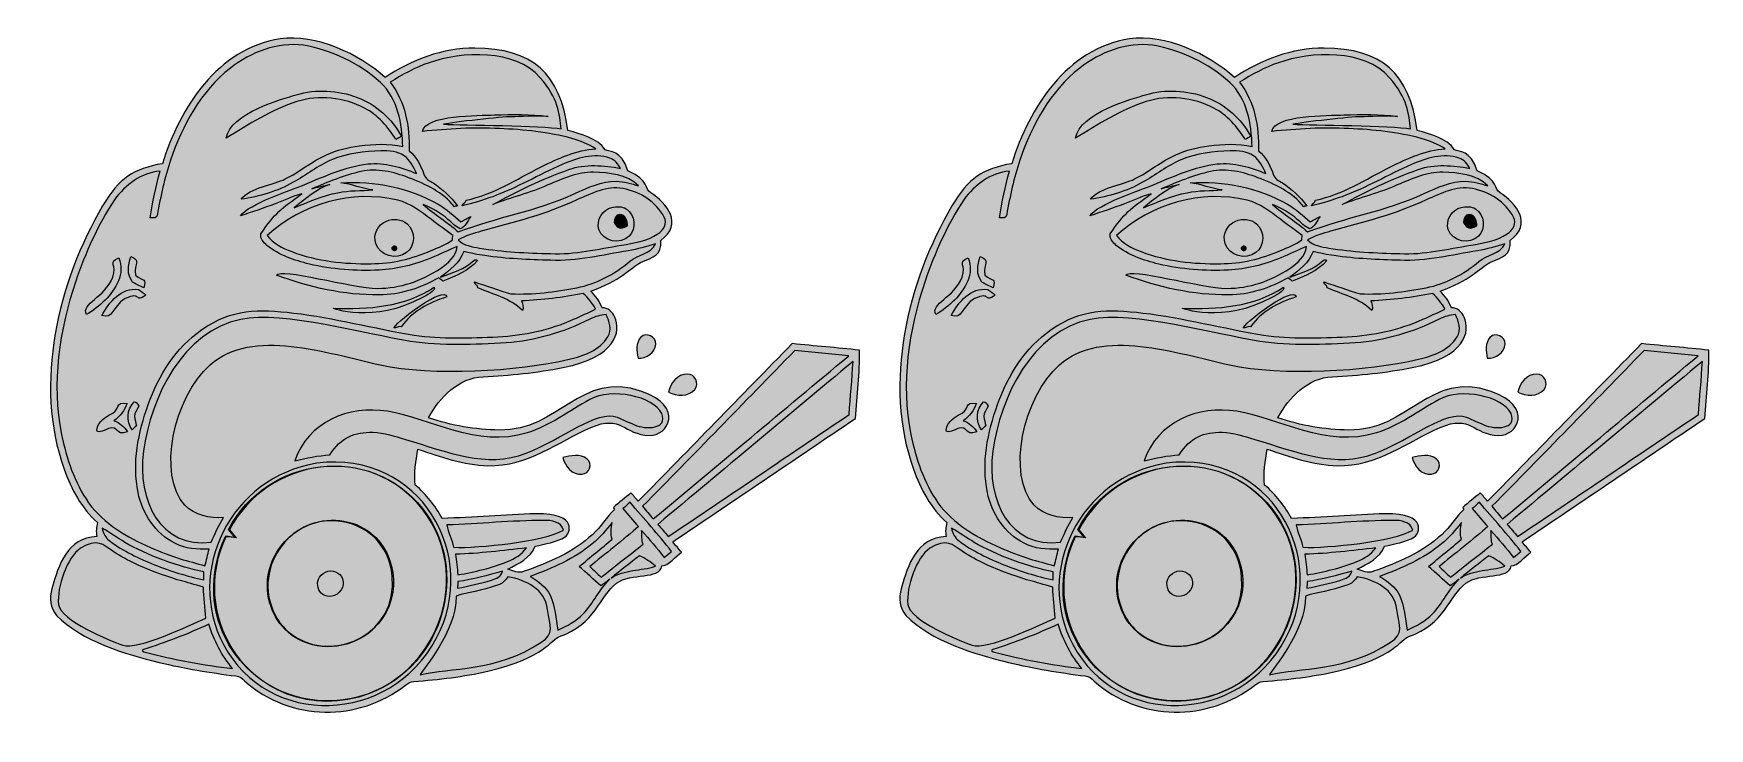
# Model space of a CAD drawing. Header units: millimetres. Extents: x 644 to 847, y -98 to -14.
import ezdxf

# ---------------------------------------------------------------- set-up
doc = ezdxf.new("R2010")
doc.units = ezdxf.units.MM
doc.header["$MEASUREMENT"] = 0
doc.layers.add('layer 1', color=7, linetype='Continuous')

msp = doc.modelspace()

# ---------------------------------------------------------------- hatches: boundary and pattern name
at = {"layer": 'layer 1', "true_color": 0x2b2a29}
h = msp.add_hatch(color=250, dxfattribs=at)
edge = h.paths.add_edge_path()
edge.add_spline(control_points=[(736.0205, -51.9104), (738.724, -52.189), (741.4348, -52.4042), (744.1382, -52.7106), (744.2197, -55.4595), (743.8116, -58.1925), (743.6605, -60.9354), (736.3051, -65.9138), (728.9381, -70.8805), (721.5789, -75.8547), (721.9335, -76.2646), (722.2818, -76.6811), (722.6321, -77.0966), (722.0227, -77.5447), (721.0112, -78.7712), (720.2773, -78.7712), (719.9952, -80.4514), (716.5616, -79.5424), (714.7874, -80.8511), (712.7692, -82.3396), (712.2073, -85.8624), (707.924, -87.2805), (706.9081, -87.5946), (706.2385, -89.8477), (699.2549, -91.4708), (696.321, -92.1512), (693.3233, -92.4999), (690.3233, -92.7185), (689.9253, -92.6908), (689.615, -92.9375), (689.3222, -93.1686), (683.6529, -97.5881), (675.4509, -97.5907), (669.8984, -92.671), (669.584, -92.4001), (669.2754, -92.0521), (668.8255, -92.0538), (665.7101, -91.6595), (662.6051, -91.1524), (659.5496, -90.4255), (655.4846, -89.4432), (650.1631, -87.8653), (647.1742, -84.7326), (646.3623, -83.8884), (646.2925, -82.6066), (646.6012, -81.5298), (647.4421, -78.5206), (648.4182, -75.4468), (652.0234, -75.2056), (651.9216, -74.6463), (651.9655, -74.0831), (652.1007, -73.5336), (650.186, -71.8058), (648.9441, -69.4709), (648.082, -67.0704), (644.3816, -56.7605), (647.3535, -44.4162), (652.7318, -35.2672), (654.6879, -31.9248), (656.5049, -30.7608), (659.9457, -30.1756), (662.0566, -23.3842), (666.6077, -16.2584), (674.18, -15.1031), (678.451, -14.4513), (683.7733, -16.9396), (686.836, -19.7651), (690.0546, -17.6668), (693.793, -16.1659), (697.6865, -16.2237), (704.5964, -16.2627), (708.0235, -19.2211), (708.9293, -26.1726), (710.5455, -26.6344), (712.4029, -27.0385), (713.4437, -28.4877), (713.9374, -28.8318), (715.3848, -28.4467), (716.1708, -31.0533), (718.856, -32.2339), (718.134, -33.1966), (718.9236, -33.695), (720.8781, -34.9274), (722.909, -37.4422), (720.134, -39.4456), (720.2965, -41.2739), (719.2844, -41.3933), (717.6995, -42.1267), (716.5097, -42.6775), (715.1834, -44.4223), (711.6938, -45.5606), (712.2772, -46.1358), (712.7509, -46.8145), (713.0436, -47.583), (713.7439, -47.563), (714.3119, -48.0512), (714.5996, -48.7119), (715.3458, -50.4266), (714.7865, -53.5272), (708.3165, -54.8028), (705.1393, -55.4217), (701.9104, -55.7521), (698.6816, -55.9333), (695.76, -55.9792), (693.385, -58.4218), (692.1053, -60.866), (694.8482, -61.8293), (697.7484, -62.2891), (700.6505, -62.3607), (707.9401, -62.4931), (710.347, -55.0555), (717.8367, -57.6908), (723.1221, -59.5505), (720.9472, -63.0827), (718.7862, -63.0096), (715.6041, -62.9018), (715.4091, -60.4395), (711.7062, -62.0383), (707.8442, -63.7056), (704.0302, -66.7904), (699.263, -66.6643), (696.3352, -66.5866), (693.5463, -65.5795), (690.7971, -64.6637), (690.5367, -66.0909), (690.3375, -67.5541), (690.4944, -69.0031), (691.8361, -70.1039), (692.8992, -71.5114), (693.7471, -73.018), (697.5173, -72.9088), (701.2754, -72.5783), (705.0455, -72.4588), (710.3689, -72.389), (709.094, -74.9428), (708.5986, -75.2438), (707.4961, -75.9064), (706.196, -76.1037), (704.9579, -76.3802), (704.4144, -77.8254), (702.9556, -78.504), (701.6694, -79.1472), (702.3026, -79.3122), (702.9694, -79.7382), (703.6223, -79.4099), (706.5963, -78.3887), (709.5783, -77.1147), (711.915, -74.9509), (712.9141, -74.0672), (713.5654, -72.8709), (714.5403, -71.9635), (714.5087, -71.8996), (714.445, -71.7681), (714.4112, -71.7023), (715.1277, -71.119), (715.8265, -70.5181), (716.543, -69.9387), (716.8359, -70.2732), (717.1282, -70.6096), (717.4187, -70.946), (723.6376, -64.6182), (729.8022, -58.2383), (736.0205, -51.9104)], knot_values=[0, 0, 0, 0, 0.01851852, 0.01851852, 0.01851852, 0.03703704, 0.03703704, 0.03703704, 0.05555556, 0.05555556, 0.05555556, 0.07407407, 0.07407407, 0.07407407, 0.09259259, 0.09259259, 0.09259259, 0.11111111, 0.11111111, 0.11111111, 0.12962963, 0.12962963, 0.12962963, 0.14814815, 0.14814815, 0.14814815, 0.16666667, 0.16666667, 0.16666667, 0.18518519, 0.18518519, 0.18518519, 0.2037037, 0.2037037, 0.2037037, 0.22222222, 0.22222222, 0.22222222, 0.24074074, 0.24074074, 0.24074074, 0.25925926, 0.25925926, 0.25925926, 0.27777778, 0.27777778, 0.27777778, 0.2962963, 0.2962963, 0.2962963, 0.31481481, 0.31481481, 0.31481481, 0.33333333, 0.33333333, 0.33333333, 0.35185185, 0.35185185, 0.35185185, 0.37037037, 0.37037037, 0.37037037, 0.38888889, 0.38888889, 0.38888889, 0.40740741, 0.40740741, 0.40740741, 0.42592593, 0.42592593, 0.42592593, 0.44444444, 0.44444444, 0.44444444, 0.46296296, 0.46296296, 0.46296296, 0.48148148, 0.48148148, 0.48148148, 0.5, 0.5, 0.5, 0.51851852, 0.51851852, 0.51851852, 0.53703704, 0.53703704, 0.53703704, 0.55555556, 0.55555556, 0.55555556, 0.57407407, 0.57407407, 0.57407407, 0.59259259, 0.59259259, 0.59259259, 0.61111111, 0.61111111, 0.61111111, 0.62962963, 0.62962963, 0.62962963, 0.64814815, 0.64814815, 0.64814815, 0.66666667, 0.66666667, 0.66666667, 0.68518519, 0.68518519, 0.68518519, 0.7037037, 0.7037037, 0.7037037, 0.72222222, 0.72222222, 0.72222222, 0.74074074, 0.74074074, 0.74074074, 0.75925926, 0.75925926, 0.75925926, 0.77777778, 0.77777778, 0.77777778, 0.7962963, 0.7962963, 0.7962963, 0.81481481, 0.81481481, 0.81481481, 0.83333333, 0.83333333, 0.83333333, 0.85185185, 0.85185185, 0.85185185, 0.87037037, 0.87037037, 0.87037037, 0.88888889, 0.88888889, 0.88888889, 0.90740741, 0.90740741, 0.90740741, 0.92592593, 0.92592593, 0.92592593, 0.94444444, 0.94444444, 0.94444444, 0.96296296, 0.96296296, 0.96296296, 0.98148148, 0.98148148, 0.98148148, 1, 1, 1, 1], degree=3, periodic=1)
h = msp.add_hatch(color=250, dxfattribs=at)
edge = h.paths.add_edge_path()
edge.add_spline(control_points=[(668.1527, -18.6365), (670.625, -16.6976), (673.8178, -15.4536), (676.9905, -15.8674), (680.4126, -16.4588), (683.7029, -18.0252), (686.2727, -20.3701), (688.4223, -22.3128), (688.8963, -25.3643), (688.9817, -28.1155), (687.264, -27.6754), (685.4803, -27.8346), (683.7387, -28.0217), (682.3754, -28.1791), (681.0297, -28.5254), (679.7797, -29.0969), (678.0041, -29.8811), (676.5153, -31.1629), (674.7815, -32.0248), (673.4985, -32.6998), (670.4844, -33.0148), (669.4624, -34.4794), (671.6521, -34.1448), (673.8258, -33.5297), (675.7566, -32.4247), (677.3273, -31.561), (678.7287, -30.4005), (680.3908, -29.7038), (682.2657, -28.9054), (684.326, -28.7104), (686.3422, -28.6371), (687.3018, -28.613), (688.343, -28.6469), (689.1548, -29.2279), (689.8898, -29.7376), (690.2638, -30.5818), (690.6462, -31.3599), (688.7748, -30.6376), (686.7905, -29.9687), (684.7557, -30.2073), (682.0407, -30.504), (679.5467, -31.7023), (677.0527, -32.7295), (675.5806, -33.3549), (670.3233, -35.0324), (669.3949, -36.4717), (670.7961, -36.0119), (672.1977, -35.5541), (673.571, -35.0144), (674.6398, -34.6183), (675.6652, -34.091), (676.784, -33.83), (674.2355, -35.6546), (673.5806, -36.0859), (671.8431, -38.6512), (671.6997, -39.2027), (672.1977, -39.6945), (672.5696, -40.0447), (674.035, -41.247), (675.8858, -41.8462), (677.6955, -42.3099), (680.4524, -42.9527), (683.3028, -43.1481), (686.1272, -43.0325), (688.2971, -42.9249), (690.427, -42.3597), (692.4332, -41.5454), (693.4865, -41.1215), (694.4978, -40.5981), (695.5547, -40.1883), (695.4196, -41.3823), (694.4279, -42.1767), (693.5223, -42.8354), (691.2929, -44.3384), (688.6353, -45.2424), (685.9362, -45.236), (682.8737, -45.2258), (674.085, -42.653), (673.7482, -43.6475), (677.6975, -45.1305), (681.8972, -46.0501), (686.1293, -46.0324), (688.6671, -46.0303), (691.1414, -45.2042), (693.3273, -43.9504), (693.4426, -44.2148), (693.7032, -44.1049), (693.8231, -44.3698), (695.4055, -43.669), (696.8604, -43.2218), (697.991, -41.8698), (697.802, -41.7009), (697.751, -41.7809), (697.5569, -41.8529), (696.4501, -42.9519), (694.9915, -43.315), (693.5439, -43.8943), (694.6449, -43.0207), (695.8393, -42.1546), (696.3529, -40.7874), (697.187, -40.9801), (698.0229, -41.1673), (698.8729, -41.277), (701.5144, -41.6751), (704.1858, -41.7625), (706.8489, -41.848), (710.0139, -41.9756), (713.1071, -41.1854), (716.2106, -40.6956), (717.3351, -40.5303), (718.4141, -40.1662), (719.503, -39.8517), (718.9298, -41.1277), (717.3374, -41.1436), (716.3779, -41.9955), (714.5286, -43.5064), (712.3788, -44.7085), (710.0119, -45.1563), (707.3924, -45.6619), (704.7091, -46.0162), (702.0418, -45.8911), (700.5527, -45.481), (699.1118, -44.8998), (697.6308, -44.4598), (697.5255, -44.6845), (698.1654, -44.9381), (698.0618, -45.1631), (700.0385, -46.0668), (701.8244, -46.3398), (703.4428, -47.9202), (703.6522, -47.7179), (703.3694, -46.8192), (703.3056, -46.747), (705.8119, -46.6413), (708.3101, -46.3608), (710.7665, -45.8492), (711.3755, -46.3904), (711.8949, -47.0275), (712.2713, -47.7521), (711.3893, -48.1622), (710.5056, -48.5762), (709.6161, -48.9704), (706.7417, -50.2583), (703.6085, -50.9011), (700.4733, -51.0843), (697.0975, -51.2395), (693.6954, -51.343), (690.3352, -50.8973), (685.4803, -50.0612), (680.6991, -48.7929), (675.7984, -48.2157), (671.5088, -47.7113), (668.4097, -47.6742), (664.7069, -50.2224), (661.5779, -52.3781), (659.488, -55.7384), (658.2279, -59.2695), (657.0396, -62.6474), (656.2675, -66.3298), (657.0097, -69.8952), (657.5211, -72.4429), (659.0934, -74.8336), (661.4484, -76.0218), (662.7085, -76.7045), (664.1856, -76.7882), (665.5888, -76.7245), (665.4158, -77.3972), (665.2644, -78.0746), (665.0854, -78.745), (664.0842, -78.4685), (663.0848, -78.1916), (662.0894, -77.8991), (660.8754, -77.4989), (659.6708, -77.0651), (658.5084, -76.5276), (655.6802, -75.3097), (652.8934, -73.6711), (651.0419, -71.1429), (649.3284, -68.6906), (648.3629, -65.7985), (647.7675, -62.8863), (646.5074, -56.6996), (647.5126, -50.2859), (649.4753, -44.3563), (650.6957, -40.9323), (652.1369, -37.5546), (654.1652, -34.5248), (655.4611, -32.7295), (657.3979, -31.2584), (659.6649, -31.0613), (659.1732, -32.9224), (658.7575, -34.8035), (658.4867, -36.7105), (658.8132, -36.6965), (659.3366, -36.8239), (659.3386, -36.3283), (659.7446, -34.1088), (660.2066, -31.8894), (660.933, -29.7474), (662.3641, -25.5415), (664.5937, -21.4131), (668.1527, -18.6365)], knot_values=[0, 0, 0, 0, 0.01492537, 0.01492537, 0.01492537, 0.02985075, 0.02985075, 0.02985075, 0.04477612, 0.04477612, 0.04477612, 0.05970149, 0.05970149, 0.05970149, 0.07462687, 0.07462687, 0.07462687, 0.08955224, 0.08955224, 0.08955224, 0.10447761, 0.10447761, 0.10447761, 0.11940299, 0.11940299, 0.11940299, 0.13432836, 0.13432836, 0.13432836, 0.14925373, 0.14925373, 0.14925373, 0.1641791, 0.1641791, 0.1641791, 0.17910448, 0.17910448, 0.17910448, 0.19402985, 0.19402985, 0.19402985, 0.20895522, 0.20895522, 0.20895522, 0.2238806, 0.2238806, 0.2238806, 0.23880597, 0.23880597, 0.23880597, 0.25373134, 0.25373134, 0.25373134, 0.26865672, 0.26865672, 0.26865672, 0.28358209, 0.28358209, 0.28358209, 0.29850746, 0.29850746, 0.29850746, 0.31343284, 0.31343284, 0.31343284, 0.32835821, 0.32835821, 0.32835821, 0.34328358, 0.34328358, 0.34328358, 0.35820896, 0.35820896, 0.35820896, 0.37313433, 0.37313433, 0.37313433, 0.3880597, 0.3880597, 0.3880597, 0.40298507, 0.40298507, 0.40298507, 0.41791045, 0.41791045, 0.41791045, 0.43283582, 0.43283582, 0.43283582, 0.44776119, 0.44776119, 0.44776119, 0.46268657, 0.46268657, 0.46268657, 0.47761194, 0.47761194, 0.47761194, 0.49253731, 0.49253731, 0.49253731, 0.50746269, 0.50746269, 0.50746269, 0.52238806, 0.52238806, 0.52238806, 0.53731343, 0.53731343, 0.53731343, 0.55223881, 0.55223881, 0.55223881, 0.56716418, 0.56716418, 0.56716418, 0.58208955, 0.58208955, 0.58208955, 0.59701493, 0.59701493, 0.59701493, 0.6119403, 0.6119403, 0.6119403, 0.62686567, 0.62686567, 0.62686567, 0.64179104, 0.64179104, 0.64179104, 0.65671642, 0.65671642, 0.65671642, 0.67164179, 0.67164179, 0.67164179, 0.68656716, 0.68656716, 0.68656716, 0.70149254, 0.70149254, 0.70149254, 0.71641791, 0.71641791, 0.71641791, 0.73134328, 0.73134328, 0.73134328, 0.74626866, 0.74626866, 0.74626866, 0.76119403, 0.76119403, 0.76119403, 0.7761194, 0.7761194, 0.7761194, 0.79104478, 0.79104478, 0.79104478, 0.80597015, 0.80597015, 0.80597015, 0.82089552, 0.82089552, 0.82089552, 0.8358209, 0.8358209, 0.8358209, 0.85074627, 0.85074627, 0.85074627, 0.86567164, 0.86567164, 0.86567164, 0.88059701, 0.88059701, 0.88059701, 0.89552239, 0.89552239, 0.89552239, 0.91044776, 0.91044776, 0.91044776, 0.92537313, 0.92537313, 0.92537313, 0.94029851, 0.94029851, 0.94029851, 0.95522388, 0.95522388, 0.95522388, 0.97014925, 0.97014925, 0.97014925, 0.98507463, 0.98507463, 0.98507463, 1, 1, 1, 1], degree=3, periodic=1)
h = msp.add_hatch(color=250, dxfattribs=at)
edge = h.paths.add_edge_path()
edge.add_spline(control_points=[(838.6006, -51.9104), (841.3041, -52.189), (844.0149, -52.4042), (846.7183, -52.7106), (846.7998, -55.4595), (846.3917, -58.1925), (846.2406, -60.9354), (838.8852, -65.9138), (831.5182, -70.8805), (824.159, -75.8547), (824.5136, -76.2646), (824.8619, -76.6811), (825.2122, -77.0966), (824.6028, -77.5447), (823.5913, -78.7712), (822.8574, -78.7712), (822.5753, -80.4514), (819.1417, -79.5424), (817.3675, -80.8511), (815.3493, -82.3396), (814.7874, -85.8624), (810.5041, -87.2805), (809.4882, -87.5946), (808.8186, -89.8477), (801.835, -91.4708), (798.9011, -92.1512), (795.9034, -92.4999), (792.9034, -92.7185), (792.5054, -92.6908), (792.1951, -92.9375), (791.9023, -93.1686), (786.233, -97.5881), (778.031, -97.5907), (772.4785, -92.671), (772.1641, -92.4001), (771.8555, -92.0521), (771.4056, -92.0538), (768.2902, -91.6595), (765.1852, -91.1524), (762.1297, -90.4255), (758.0647, -89.4432), (752.7432, -87.8653), (749.7543, -84.7326), (748.9424, -83.8884), (748.8726, -82.6066), (749.1813, -81.5298), (750.0222, -78.5206), (750.9983, -75.4468), (754.6035, -75.2056), (754.5017, -74.6463), (754.5456, -74.0831), (754.6808, -73.5336), (752.7661, -71.8058), (751.5242, -69.4709), (750.6621, -67.0704), (746.9617, -56.7605), (749.9336, -44.4162), (755.3119, -35.2672), (757.268, -31.9248), (759.085, -30.7608), (762.5258, -30.1756), (764.6367, -23.3842), (769.1878, -16.2584), (776.7601, -15.1031), (781.0311, -14.4513), (786.3534, -16.9396), (789.4161, -19.7651), (792.6347, -17.6668), (796.3731, -16.1659), (800.2666, -16.2237), (807.1765, -16.2627), (810.6036, -19.2211), (811.5094, -26.1726), (813.1256, -26.6344), (814.983, -27.0385), (816.0238, -28.4877), (816.5175, -28.8318), (817.9649, -28.4467), (818.7509, -31.0533), (821.4361, -32.2339), (820.7141, -33.1966), (821.5037, -33.695), (823.4582, -34.9274), (825.4891, -37.4422), (822.7141, -39.4456), (822.8766, -41.2739), (821.8645, -41.3933), (820.2796, -42.1267), (819.0898, -42.6775), (817.7635, -44.4223), (814.2739, -45.5606), (814.8573, -46.1358), (815.331, -46.8145), (815.6237, -47.583), (816.324, -47.563), (816.892, -48.0512), (817.1797, -48.7119), (817.9259, -50.4266), (817.3666, -53.5272), (810.8966, -54.8028), (807.7194, -55.4217), (804.4905, -55.7521), (801.2617, -55.9333), (798.3401, -55.9792), (795.9651, -58.4218), (794.6854, -60.866), (797.4283, -61.8293), (800.3285, -62.2891), (803.2306, -62.3607), (810.5202, -62.4931), (812.9271, -55.0555), (820.4168, -57.6908), (825.7022, -59.5505), (823.5273, -63.0827), (821.3663, -63.0096), (818.1842, -62.9018), (817.9892, -60.4395), (814.2863, -62.0383), (810.4243, -63.7056), (806.6103, -66.7904), (801.8431, -66.6643), (798.9153, -66.5866), (796.1264, -65.5795), (793.3772, -64.6637), (793.1168, -66.0909), (792.9176, -67.5541), (793.0745, -69.0031), (794.4162, -70.1039), (795.4793, -71.5114), (796.3272, -73.018), (800.0974, -72.9088), (803.8555, -72.5783), (807.6256, -72.4588), (812.949, -72.389), (811.6741, -74.9428), (811.1787, -75.2438), (810.0762, -75.9064), (808.7761, -76.1037), (807.538, -76.3802), (806.9945, -77.8254), (805.5357, -78.504), (804.2495, -79.1472), (804.8827, -79.3122), (805.5495, -79.7382), (806.2024, -79.4099), (809.1764, -78.3887), (812.1584, -77.1147), (814.4951, -74.9509), (815.4942, -74.0672), (816.1455, -72.8709), (817.1204, -71.9635), (817.0888, -71.8996), (817.0251, -71.7681), (816.9913, -71.7023), (817.7078, -71.119), (818.4066, -70.5181), (819.1231, -69.9387), (819.416, -70.2732), (819.7083, -70.6096), (819.9988, -70.946), (826.2177, -64.6182), (832.3823, -58.2383), (838.6006, -51.9104)], knot_values=[0, 0, 0, 0, 0.01851852, 0.01851852, 0.01851852, 0.03703704, 0.03703704, 0.03703704, 0.05555556, 0.05555556, 0.05555556, 0.07407407, 0.07407407, 0.07407407, 0.09259259, 0.09259259, 0.09259259, 0.11111111, 0.11111111, 0.11111111, 0.12962963, 0.12962963, 0.12962963, 0.14814815, 0.14814815, 0.14814815, 0.16666667, 0.16666667, 0.16666667, 0.18518519, 0.18518519, 0.18518519, 0.2037037, 0.2037037, 0.2037037, 0.22222222, 0.22222222, 0.22222222, 0.24074074, 0.24074074, 0.24074074, 0.25925926, 0.25925926, 0.25925926, 0.27777778, 0.27777778, 0.27777778, 0.2962963, 0.2962963, 0.2962963, 0.31481481, 0.31481481, 0.31481481, 0.33333333, 0.33333333, 0.33333333, 0.35185185, 0.35185185, 0.35185185, 0.37037037, 0.37037037, 0.37037037, 0.38888889, 0.38888889, 0.38888889, 0.40740741, 0.40740741, 0.40740741, 0.42592593, 0.42592593, 0.42592593, 0.44444444, 0.44444444, 0.44444444, 0.46296296, 0.46296296, 0.46296296, 0.48148148, 0.48148148, 0.48148148, 0.5, 0.5, 0.5, 0.51851852, 0.51851852, 0.51851852, 0.53703704, 0.53703704, 0.53703704, 0.55555556, 0.55555556, 0.55555556, 0.57407407, 0.57407407, 0.57407407, 0.59259259, 0.59259259, 0.59259259, 0.61111111, 0.61111111, 0.61111111, 0.62962963, 0.62962963, 0.62962963, 0.64814815, 0.64814815, 0.64814815, 0.66666667, 0.66666667, 0.66666667, 0.68518519, 0.68518519, 0.68518519, 0.7037037, 0.7037037, 0.7037037, 0.72222222, 0.72222222, 0.72222222, 0.74074074, 0.74074074, 0.74074074, 0.75925926, 0.75925926, 0.75925926, 0.77777778, 0.77777778, 0.77777778, 0.7962963, 0.7962963, 0.7962963, 0.81481481, 0.81481481, 0.81481481, 0.83333333, 0.83333333, 0.83333333, 0.85185185, 0.85185185, 0.85185185, 0.87037037, 0.87037037, 0.87037037, 0.88888889, 0.88888889, 0.88888889, 0.90740741, 0.90740741, 0.90740741, 0.92592593, 0.92592593, 0.92592593, 0.94444444, 0.94444444, 0.94444444, 0.96296296, 0.96296296, 0.96296296, 0.98148148, 0.98148148, 0.98148148, 1, 1, 1, 1], degree=3, periodic=1)
at = {"layer": 'layer 1', "true_color": 0xfefefe}
h = msp.add_hatch(color=7, dxfattribs=at)
edge = h.paths.add_edge_path()
edge.add_spline(control_points=[(770.7328, -18.6365), (773.2051, -16.6976), (776.3979, -15.4536), (779.5706, -15.8674), (782.9927, -16.4588), (786.283, -18.0252), (788.8528, -20.3701), (791.0024, -22.3128), (791.4764, -25.3643), (791.5618, -28.1155), (789.8441, -27.6754), (788.0604, -27.8346), (786.3188, -28.0217), (784.9555, -28.1791), (783.6098, -28.5254), (782.3598, -29.0969), (780.5842, -29.8811), (779.0954, -31.1629), (777.3616, -32.0248), (776.0786, -32.6998), (773.0645, -33.0148), (772.0425, -34.4794), (774.2322, -34.1448), (776.4059, -33.5297), (778.3367, -32.4247), (779.9074, -31.561), (781.3088, -30.4005), (782.9709, -29.7038), (784.8458, -28.9054), (786.9061, -28.7104), (788.9223, -28.6371), (789.8819, -28.613), (790.9231, -28.6469), (791.7349, -29.2279), (792.4699, -29.7376), (792.8439, -30.5818), (793.2263, -31.3599), (791.3549, -30.6376), (789.3706, -29.9687), (787.3358, -30.2073), (784.6208, -30.504), (782.1268, -31.7023), (779.6328, -32.7295), (778.1607, -33.3549), (772.9034, -35.0324), (771.975, -36.4717), (773.3762, -36.0119), (774.7778, -35.5541), (776.1511, -35.0144), (777.2199, -34.6183), (778.2453, -34.091), (779.3641, -33.83), (776.8156, -35.6546), (776.1607, -36.0859), (774.4232, -38.6512), (774.2798, -39.2027), (774.7778, -39.6945), (775.1497, -40.0447), (776.6151, -41.247), (778.4659, -41.8462), (780.2756, -42.3099), (783.0325, -42.9527), (785.8829, -43.1481), (788.7073, -43.0325), (790.8772, -42.9249), (793.0071, -42.3597), (795.0133, -41.5454), (796.0666, -41.1215), (797.0779, -40.5981), (798.1348, -40.1883), (797.9997, -41.3823), (797.008, -42.1767), (796.1024, -42.8354), (793.873, -44.3384), (791.2154, -45.2424), (788.5163, -45.236), (785.4538, -45.2258), (776.6651, -42.653), (776.3283, -43.6475), (780.2776, -45.1305), (784.4773, -46.0501), (788.7094, -46.0324), (791.2472, -46.0303), (793.7215, -45.2042), (795.9074, -43.9504), (796.0227, -44.2148), (796.2833, -44.1049), (796.4032, -44.3698), (797.9856, -43.669), (799.4405, -43.2218), (800.5711, -41.8698), (800.3821, -41.7009), (800.3311, -41.7809), (800.137, -41.8529), (799.0302, -42.9519), (797.5716, -43.315), (796.124, -43.8943), (797.225, -43.0207), (798.4194, -42.1546), (798.933, -40.7874), (799.7671, -40.9801), (800.603, -41.1673), (801.453, -41.277), (804.0945, -41.6751), (806.7659, -41.7625), (809.429, -41.848), (812.594, -41.9756), (815.6872, -41.1854), (818.7907, -40.6956), (819.9152, -40.5303), (820.9942, -40.1662), (822.0831, -39.8517), (821.5099, -41.1277), (819.9175, -41.1436), (818.958, -41.9955), (817.1087, -43.5064), (814.9589, -44.7085), (812.592, -45.1563), (809.9725, -45.6619), (807.2892, -46.0162), (804.6219, -45.8911), (803.1328, -45.481), (801.6919, -44.8998), (800.2109, -44.4598), (800.1056, -44.6845), (800.7455, -44.9381), (800.6419, -45.1631), (802.6186, -46.0668), (804.4045, -46.3398), (806.0229, -47.9202), (806.2323, -47.7179), (805.9495, -46.8192), (805.8857, -46.747), (808.392, -46.6413), (810.8902, -46.3608), (813.3466, -45.8492), (813.9556, -46.3904), (814.475, -47.0275), (814.8514, -47.7521), (813.9694, -48.1622), (813.0857, -48.5762), (812.1962, -48.9704), (809.3218, -50.2583), (806.1886, -50.9011), (803.0534, -51.0843), (799.6776, -51.2395), (796.2755, -51.343), (792.9153, -50.8973), (788.0604, -50.0612), (783.2792, -48.7929), (778.3785, -48.2157), (774.0889, -47.7113), (770.9898, -47.6742), (767.287, -50.2224), (764.158, -52.3781), (762.0681, -55.7384), (760.808, -59.2695), (759.6197, -62.6474), (758.8476, -66.3298), (759.5898, -69.8952), (760.1012, -72.4429), (761.6735, -74.8336), (764.0285, -76.0218), (765.2886, -76.7045), (766.7657, -76.7882), (768.1689, -76.7245), (767.9959, -77.3972), (767.8445, -78.0746), (767.6655, -78.745), (766.6643, -78.4685), (765.6649, -78.1916), (764.6695, -77.8991), (763.4555, -77.4989), (762.2509, -77.0651), (761.0885, -76.5276), (758.2603, -75.3097), (755.4735, -73.6711), (753.622, -71.1429), (751.9085, -68.6906), (750.943, -65.7985), (750.3476, -62.8863), (749.0875, -56.6996), (750.0927, -50.2859), (752.0554, -44.3563), (753.2758, -40.9323), (754.717, -37.5546), (756.7453, -34.5248), (758.0412, -32.7295), (759.978, -31.2584), (762.245, -31.0613), (761.7533, -32.9224), (761.3376, -34.8035), (761.0668, -36.7105), (761.3933, -36.6965), (761.9167, -36.8239), (761.9187, -36.3283), (762.3247, -34.1088), (762.7867, -31.8894), (763.5131, -29.7474), (764.9442, -25.5415), (767.1738, -21.4131), (770.7328, -18.6365)], knot_values=[0, 0, 0, 0, 0.01492537, 0.01492537, 0.01492537, 0.02985075, 0.02985075, 0.02985075, 0.04477612, 0.04477612, 0.04477612, 0.05970149, 0.05970149, 0.05970149, 0.07462687, 0.07462687, 0.07462687, 0.08955224, 0.08955224, 0.08955224, 0.10447761, 0.10447761, 0.10447761, 0.11940299, 0.11940299, 0.11940299, 0.13432836, 0.13432836, 0.13432836, 0.14925373, 0.14925373, 0.14925373, 0.1641791, 0.1641791, 0.1641791, 0.17910448, 0.17910448, 0.17910448, 0.19402985, 0.19402985, 0.19402985, 0.20895522, 0.20895522, 0.20895522, 0.2238806, 0.2238806, 0.2238806, 0.23880597, 0.23880597, 0.23880597, 0.25373134, 0.25373134, 0.25373134, 0.26865672, 0.26865672, 0.26865672, 0.28358209, 0.28358209, 0.28358209, 0.29850746, 0.29850746, 0.29850746, 0.31343284, 0.31343284, 0.31343284, 0.32835821, 0.32835821, 0.32835821, 0.34328358, 0.34328358, 0.34328358, 0.35820896, 0.35820896, 0.35820896, 0.37313433, 0.37313433, 0.37313433, 0.3880597, 0.3880597, 0.3880597, 0.40298507, 0.40298507, 0.40298507, 0.41791045, 0.41791045, 0.41791045, 0.43283582, 0.43283582, 0.43283582, 0.44776119, 0.44776119, 0.44776119, 0.46268657, 0.46268657, 0.46268657, 0.47761194, 0.47761194, 0.47761194, 0.49253731, 0.49253731, 0.49253731, 0.50746269, 0.50746269, 0.50746269, 0.52238806, 0.52238806, 0.52238806, 0.53731343, 0.53731343, 0.53731343, 0.55223881, 0.55223881, 0.55223881, 0.56716418, 0.56716418, 0.56716418, 0.58208955, 0.58208955, 0.58208955, 0.59701493, 0.59701493, 0.59701493, 0.6119403, 0.6119403, 0.6119403, 0.62686567, 0.62686567, 0.62686567, 0.64179104, 0.64179104, 0.64179104, 0.65671642, 0.65671642, 0.65671642, 0.67164179, 0.67164179, 0.67164179, 0.68656716, 0.68656716, 0.68656716, 0.70149254, 0.70149254, 0.70149254, 0.71641791, 0.71641791, 0.71641791, 0.73134328, 0.73134328, 0.73134328, 0.74626866, 0.74626866, 0.74626866, 0.76119403, 0.76119403, 0.76119403, 0.7761194, 0.7761194, 0.7761194, 0.79104478, 0.79104478, 0.79104478, 0.80597015, 0.80597015, 0.80597015, 0.82089552, 0.82089552, 0.82089552, 0.8358209, 0.8358209, 0.8358209, 0.85074627, 0.85074627, 0.85074627, 0.86567164, 0.86567164, 0.86567164, 0.88059701, 0.88059701, 0.88059701, 0.89552239, 0.89552239, 0.89552239, 0.91044776, 0.91044776, 0.91044776, 0.92537313, 0.92537313, 0.92537313, 0.94029851, 0.94029851, 0.94029851, 0.95522388, 0.95522388, 0.95522388, 0.97014925, 0.97014925, 0.97014925, 0.98507463, 0.98507463, 0.98507463, 1, 1, 1, 1], degree=3, periodic=1)
at = {"layer": 'layer 1', "true_color": 0x2b2a29}
h = msp.add_hatch(color=250, dxfattribs=at)
edge = h.paths.add_edge_path()
edge.add_spline(control_points=[(706.511, -32.7414), (708.2763, -32.0167), (710.0735, -31.155), (712.0304, -31.2126), (713.9212, -31.2466), (716.0373, -31.4678), (717.4648, -32.8509), (716.5848, -32.6101), (715.7089, -32.2955), (714.7874, -32.3016), (712.9999, -32.2577), (711.3556, -33.0678), (709.7573, -33.7608), (704.979, -35.998), (700.3245, -36.5924), (695.6821, -38.4185), (694.3623, -37.2042), (692.7739, -36.3225), (691.4621, -35.1023), (692.5408, -35.5262), (693.5642, -36.1135), (694.4203, -36.8977), (694.8979, -37.2958), (695.3217, -37.7916), (695.909, -38.0322), (696.528, -37.8868), (696.7869, -37.1016), (697.1815, -36.5618), (696.7854, -36.7768), (696.3871, -36.9919), (695.9866, -37.2061), (695.1206, -36.4479), (694.2787, -35.6416), (693.2637, -35.0823), (689.7046, -33.0806), (685.5433, -32.2189), (681.4787, -32.4941), (682.7454, -32.6059), (684.1643, -33.2546), (685.369, -33.3466), (683.9598, -33.474), (682.5284, -33.3643), (681.1393, -33.6889), (679.2879, -33.9954), (677.584, -34.8018), (675.86, -35.5003), (677.1089, -34.4999), (678.6625, -33.176), (680.1732, -32.6793), (679.521, -32.8125), (678.6137, -33.0181), (677.978, -33.2152), (679.9248, -32.4112), (681.8799, -31.5768), (683.9436, -31.1231), (685.879, -30.695), (687.8692, -31.1689), (689.6785, -31.8655), (691.7306, -32.6537), (693.8759, -33.6242), (695.2175, -35.3719), (695.4325, -35.2166), (695.3537, -35.4146), (695.5706, -35.2593), (694.7723, -34.1726), (693.7908, -33.2152), (692.6423, -32.5064), (692.2123, -32.2256), (691.675, -31.9929), (691.5357, -31.4476), (691.1618, -30.3824), (690.5962, -29.3832), (689.7621, -28.6091), (689.7899, -25.7187), (689.3142, -22.6531), (687.4511, -20.3383), (688.9461, -19.4166), (690.4929, -18.5565), (692.1586, -17.9812), (696.0786, -16.5804), (702.5737, -16.323), (705.583, -19.7846), (707.7814, -22.297), (707.8989, -24.1624), (708.1249, -25.9717), (705.8279, -25.5394), (696.2516, -25.5389), (693.9167, -25.4214), (694.9877, -25.1806), (701.0229, -24.4784), (702.1096, -24.5065), (703.0754, -24.4969), (705.0758, -24.3853), (706.5284, -24.4561), (704.3883, -24.182), (702.2164, -24.2377), (700.0613, -24.2758), (698.1202, -24.4021), (691.7183, -24.2321), (691.3427, -26.2799), (694.4379, -25.9633), (697.5534, -25.7683), (700.6643, -25.9339), (703.6043, -26.059), (706.5544, -26.3618), (709.4049, -27.126), (710.4282, -27.4067), (711.4156, -27.8166), (712.3131, -28.3861), (709.9601, -28.5274), (707.7825, -29.5148), (705.7062, -30.5536), (702.5951, -32.1063), (700.0427, -33.8627), (696.6169, -34.5995), (696.6608, -34.8622), (696.126, -34.9906), (696.1716, -35.2534), (697.4277, -35.0048), (698.63, -34.5588), (699.8443, -34.1627), (702.7426, -33.0878), (705.4177, -31.525), (708.2364, -30.2731), (710.0163, -29.5047), (712.0643, -28.8318), (713.9812, -29.5047), (714.5981, -29.6799), (714.9588, -30.2391), (715.2931, -30.7408), (713.2347, -30.3824), (711.0489, -30.1558), (709.0425, -30.8822), (705.7735, -32.0156), (702.8164, -33.5182), (699.8588, -35.1096), (702.0427, -34.2556), (704.3558, -33.6993), (706.511, -32.7414)], knot_values=[0, 0, 0, 0, 0.02173913, 0.02173913, 0.02173913, 0.04347826, 0.04347826, 0.04347826, 0.06521739, 0.06521739, 0.06521739, 0.08695652, 0.08695652, 0.08695652, 0.10869565, 0.10869565, 0.10869565, 0.13043478, 0.13043478, 0.13043478, 0.15217391, 0.15217391, 0.15217391, 0.17391304, 0.17391304, 0.17391304, 0.19565217, 0.19565217, 0.19565217, 0.2173913, 0.2173913, 0.2173913, 0.23913043, 0.23913043, 0.23913043, 0.26086957, 0.26086957, 0.26086957, 0.2826087, 0.2826087, 0.2826087, 0.30434783, 0.30434783, 0.30434783, 0.32608696, 0.32608696, 0.32608696, 0.34782609, 0.34782609, 0.34782609, 0.36956522, 0.36956522, 0.36956522, 0.39130435, 0.39130435, 0.39130435, 0.41304348, 0.41304348, 0.41304348, 0.43478261, 0.43478261, 0.43478261, 0.45652174, 0.45652174, 0.45652174, 0.47826087, 0.47826087, 0.47826087, 0.5, 0.5, 0.5, 0.52173913, 0.52173913, 0.52173913, 0.54347826, 0.54347826, 0.54347826, 0.56521739, 0.56521739, 0.56521739, 0.58695652, 0.58695652, 0.58695652, 0.60869565, 0.60869565, 0.60869565, 0.63043478, 0.63043478, 0.63043478, 0.65217391, 0.65217391, 0.65217391, 0.67391304, 0.67391304, 0.67391304, 0.69565217, 0.69565217, 0.69565217, 0.7173913, 0.7173913, 0.7173913, 0.73913043, 0.73913043, 0.73913043, 0.76086957, 0.76086957, 0.76086957, 0.7826087, 0.7826087, 0.7826087, 0.80434783, 0.80434783, 0.80434783, 0.82608696, 0.82608696, 0.82608696, 0.84782609, 0.84782609, 0.84782609, 0.86956522, 0.86956522, 0.86956522, 0.89130435, 0.89130435, 0.89130435, 0.91304348, 0.91304348, 0.91304348, 0.93478261, 0.93478261, 0.93478261, 0.95652174, 0.95652174, 0.95652174, 0.97826087, 0.97826087, 0.97826087, 1, 1, 1, 1], degree=3, periodic=1)
at = {"layer": 'layer 1', "true_color": 0xfefefe}
h = msp.add_hatch(color=7, dxfattribs=at)
edge = h.paths.add_edge_path()
edge.add_spline(control_points=[(809.0911, -32.7414), (810.8564, -32.0167), (812.6536, -31.155), (814.6105, -31.2126), (816.5013, -31.2466), (818.6174, -31.4678), (820.0449, -32.8509), (819.1649, -32.6101), (818.289, -32.2955), (817.3675, -32.3016), (815.58, -32.2577), (813.9357, -33.0678), (812.3374, -33.7608), (807.5591, -35.998), (802.9046, -36.5924), (798.2622, -38.4185), (796.9424, -37.2042), (795.354, -36.3225), (794.0422, -35.1023), (795.1209, -35.5262), (796.1443, -36.1135), (797.0004, -36.8977), (797.478, -37.2958), (797.9018, -37.7916), (798.4891, -38.0322), (799.1081, -37.8868), (799.367, -37.1016), (799.7616, -36.5618), (799.3655, -36.7768), (798.9672, -36.9919), (798.5667, -37.2061), (797.7007, -36.4479), (796.8588, -35.6416), (795.8438, -35.0823), (792.2847, -33.0806), (788.1234, -32.2189), (784.0588, -32.4941), (785.3255, -32.6059), (786.7444, -33.2546), (787.9491, -33.3466), (786.5399, -33.474), (785.1085, -33.3643), (783.7194, -33.6889), (781.868, -33.9954), (780.1641, -34.8018), (778.4401, -35.5003), (779.689, -34.4999), (781.2426, -33.176), (782.7533, -32.6793), (782.1011, -32.8125), (781.1938, -33.0181), (780.5581, -33.2152), (782.5049, -32.4112), (784.46, -31.5768), (786.5237, -31.1231), (788.4591, -30.695), (790.4493, -31.1689), (792.2586, -31.8655), (794.3107, -32.6537), (796.456, -33.6242), (797.7976, -35.3719), (798.0126, -35.2166), (797.9338, -35.4146), (798.1507, -35.2593), (797.3524, -34.1726), (796.3709, -33.2152), (795.2224, -32.5064), (794.7924, -32.2256), (794.2551, -31.9929), (794.1158, -31.4476), (793.7419, -30.3824), (793.1763, -29.3832), (792.3422, -28.6091), (792.37, -25.7187), (791.8943, -22.6531), (790.0312, -20.3383), (791.5262, -19.4166), (793.073, -18.5565), (794.7387, -17.9812), (798.6587, -16.5804), (805.1538, -16.323), (808.1631, -19.7846), (810.3615, -22.297), (810.479, -24.1624), (810.705, -25.9717), (808.408, -25.5394), (798.8317, -25.5389), (796.4968, -25.4214), (797.5678, -25.1806), (803.603, -24.4784), (804.6897, -24.5065), (805.6555, -24.4969), (807.6559, -24.3853), (809.1085, -24.4561), (806.9684, -24.182), (804.7965, -24.2377), (802.6414, -24.2758), (800.7003, -24.4021), (794.2984, -24.2321), (793.9228, -26.2799), (797.018, -25.9633), (800.1335, -25.7683), (803.2444, -25.9339), (806.1844, -26.059), (809.1345, -26.3618), (811.985, -27.126), (813.0083, -27.4067), (813.9957, -27.8166), (814.8932, -28.3861), (812.5402, -28.5274), (810.3626, -29.5148), (808.2863, -30.5536), (805.1752, -32.1063), (802.6228, -33.8627), (799.197, -34.5995), (799.2409, -34.8622), (798.7061, -34.9906), (798.7517, -35.2534), (800.0078, -35.0048), (801.2101, -34.5588), (802.4244, -34.1627), (805.3227, -33.0878), (807.9978, -31.525), (810.8165, -30.2731), (812.5964, -29.5047), (814.6444, -28.8318), (816.5613, -29.5047), (817.1782, -29.6799), (817.5389, -30.2391), (817.8732, -30.7408), (815.8148, -30.3824), (813.629, -30.1558), (811.6226, -30.8822), (808.3536, -32.0156), (805.3965, -33.5182), (802.4389, -35.1096), (804.6228, -34.2556), (806.9359, -33.6993), (809.0911, -32.7414)], knot_values=[0, 0, 0, 0, 0.02173913, 0.02173913, 0.02173913, 0.04347826, 0.04347826, 0.04347826, 0.06521739, 0.06521739, 0.06521739, 0.08695652, 0.08695652, 0.08695652, 0.10869565, 0.10869565, 0.10869565, 0.13043478, 0.13043478, 0.13043478, 0.15217391, 0.15217391, 0.15217391, 0.17391304, 0.17391304, 0.17391304, 0.19565217, 0.19565217, 0.19565217, 0.2173913, 0.2173913, 0.2173913, 0.23913043, 0.23913043, 0.23913043, 0.26086957, 0.26086957, 0.26086957, 0.2826087, 0.2826087, 0.2826087, 0.30434783, 0.30434783, 0.30434783, 0.32608696, 0.32608696, 0.32608696, 0.34782609, 0.34782609, 0.34782609, 0.36956522, 0.36956522, 0.36956522, 0.39130435, 0.39130435, 0.39130435, 0.41304348, 0.41304348, 0.41304348, 0.43478261, 0.43478261, 0.43478261, 0.45652174, 0.45652174, 0.45652174, 0.47826087, 0.47826087, 0.47826087, 0.5, 0.5, 0.5, 0.52173913, 0.52173913, 0.52173913, 0.54347826, 0.54347826, 0.54347826, 0.56521739, 0.56521739, 0.56521739, 0.58695652, 0.58695652, 0.58695652, 0.60869565, 0.60869565, 0.60869565, 0.63043478, 0.63043478, 0.63043478, 0.65217391, 0.65217391, 0.65217391, 0.67391304, 0.67391304, 0.67391304, 0.69565217, 0.69565217, 0.69565217, 0.7173913, 0.7173913, 0.7173913, 0.73913043, 0.73913043, 0.73913043, 0.76086957, 0.76086957, 0.76086957, 0.7826087, 0.7826087, 0.7826087, 0.80434783, 0.80434783, 0.80434783, 0.82608696, 0.82608696, 0.82608696, 0.84782609, 0.84782609, 0.84782609, 0.86956522, 0.86956522, 0.86956522, 0.89130435, 0.89130435, 0.89130435, 0.91304348, 0.91304348, 0.91304348, 0.93478261, 0.93478261, 0.93478261, 0.95652174, 0.95652174, 0.95652174, 0.97826087, 0.97826087, 0.97826087, 1, 1, 1, 1], degree=3, periodic=1)
at = {"layer": 'layer 1', "true_color": 0x2b2a29}
h = msp.add_hatch(color=250, dxfattribs=at)
edge = h.paths.add_edge_path()
edge.add_spline(control_points=[(676.1226, -21.8431), (674.5426, -22.3177), (668.108, -24.0495), (667.651, -27.1081), (670.3764, -25.416), (673.115, -23.6506), (676.1924, -22.669), (678.8698, -21.8131), (681.8799, -22.1673), (684.3557, -23.4655), (685.9724, -24.3175), (687.2201, -25.7147), (688.1516, -27.2657), (688.375, -27.134), (688.5977, -27.0005), (688.8225, -26.8693), (687.666, -24.7372), (685.7572, -23.0116), (683.4738, -22.1673), (681.1371, -21.3095), (678.5215, -21.1245), (676.1226, -21.8431)], knot_values=[0, 0, 0, 0, 0.14285714, 0.14285714, 0.14285714, 0.28571429, 0.28571429, 0.28571429, 0.42857143, 0.42857143, 0.42857143, 0.57142857, 0.57142857, 0.57142857, 0.71428571, 0.71428571, 0.71428571, 0.85714286, 0.85714286, 0.85714286, 1, 1, 1, 1], degree=3, periodic=1)
at = {"layer": 'layer 1', "true_color": 0xfefefe}
h = msp.add_hatch(color=7, dxfattribs=at)
edge = h.paths.add_edge_path()
edge.add_spline(control_points=[(778.7027, -21.8431), (777.1227, -22.3177), (770.6881, -24.0495), (770.2311, -27.1081), (772.9565, -25.416), (775.6951, -23.6506), (778.7725, -22.669), (781.4499, -21.8131), (784.46, -22.1673), (786.9358, -23.4655), (788.5525, -24.3175), (789.8002, -25.7147), (790.7317, -27.2657), (790.9551, -27.134), (791.1778, -27.0005), (791.4026, -26.8693), (790.2461, -24.7372), (788.3373, -23.0116), (786.0539, -22.1673), (783.7172, -21.3095), (781.1016, -21.1245), (778.7027, -21.8431)], knot_values=[0, 0, 0, 0, 0.14285714, 0.14285714, 0.14285714, 0.28571429, 0.28571429, 0.28571429, 0.42857143, 0.42857143, 0.42857143, 0.57142857, 0.57142857, 0.57142857, 0.71428571, 0.71428571, 0.71428571, 0.85714286, 0.85714286, 0.85714286, 1, 1, 1, 1], degree=3, periodic=1)
at = {"layer": 'layer 1', "true_color": 0x2b2a29}
h = msp.add_hatch(color=250, dxfattribs=at)
edge = h.paths.add_edge_path()
edge.add_spline(control_points=[(672.5819, -38.8365), (676.7679, -35.0304), (682.8311, -33.2671), (688.375, -34.5808), (689.9116, -34.9568), (691.1595, -35.9798), (692.4096, -36.8955), (693.2615, -37.5705), (694.181, -38.1556), (695.0134, -38.8542), (695.0072, -38.9879), (694.9915, -39.2526), (694.9853, -39.3837), (694.2029, -39.957), (693.2855, -40.2917), (692.4056, -40.6796), (690.1124, -41.6511), (687.6463, -42.276), (685.146, -42.2542), (681.9074, -42.3059), (678.6152, -41.9536), (675.5696, -40.8012), (674.4629, -40.3512), (673.3161, -39.8179), (672.5819, -38.8365)], knot_values=[0, 0, 0, 0, 0.125, 0.125, 0.125, 0.25, 0.25, 0.25, 0.375, 0.375, 0.375, 0.5, 0.5, 0.5, 0.625, 0.625, 0.625, 0.75, 0.75, 0.75, 0.875, 0.875, 0.875, 1, 1, 1, 1], degree=3, periodic=1)
h = msp.add_hatch(color=250, dxfattribs=at)
edge = h.paths.add_edge_path()
edge.add_spline(control_points=[(710.0061, -34.543), (711.7596, -33.7963), (713.6088, -32.7911), (715.5778, -33.1813), (717.6119, -33.5694), (719.5866, -34.7776), (720.5679, -36.641), (720.9838, -37.3853), (720.4362, -38.2535), (719.7918, -38.6553), (718.4817, -39.5093), (716.8992, -39.77), (715.3843, -40.0208), (712.5519, -40.4687), (709.7257, -41.1914), (706.8354, -41.0359), (703.9666, -40.9703), (701.0883, -40.8351), (698.2517, -40.3673), (697.3539, -40.1901), (696.3529, -40.0945), (695.6881, -39.3879), (696.5299, -38.8445), (697.5193, -38.6274), (698.4649, -38.3369), (702.3719, -37.276), (706.3274, -36.2705), (710.0061, -34.543)], knot_values=[0, 0, 0, 0, 0.11111111, 0.11111111, 0.11111111, 0.22222222, 0.22222222, 0.22222222, 0.33333333, 0.33333333, 0.33333333, 0.44444444, 0.44444444, 0.44444444, 0.55555556, 0.55555556, 0.55555556, 0.66666667, 0.66666667, 0.66666667, 0.77777778, 0.77777778, 0.77777778, 0.88888889, 0.88888889, 0.88888889, 1, 1, 1, 1], degree=3, periodic=1)
at = {"layer": 'layer 1', "true_color": 0xfefefe}
h = msp.add_hatch(color=7, dxfattribs=at)
edge = h.paths.add_edge_path()
edge.add_spline(control_points=[(775.162, -38.8365), (779.348, -35.0304), (785.4112, -33.2671), (790.9551, -34.5808), (792.4917, -34.9568), (793.7396, -35.9798), (794.9897, -36.8955), (795.8416, -37.5705), (796.7611, -38.1556), (797.5935, -38.8542), (797.5873, -38.9879), (797.5716, -39.2526), (797.5654, -39.3837), (796.783, -39.957), (795.8656, -40.2917), (794.9857, -40.6796), (792.6925, -41.6511), (790.2264, -42.276), (787.7261, -42.2542), (784.4875, -42.3059), (781.1953, -41.9536), (778.1497, -40.8012), (777.043, -40.3512), (775.8962, -39.8179), (775.162, -38.8365)], knot_values=[0, 0, 0, 0, 0.125, 0.125, 0.125, 0.25, 0.25, 0.25, 0.375, 0.375, 0.375, 0.5, 0.5, 0.5, 0.625, 0.625, 0.625, 0.75, 0.75, 0.75, 0.875, 0.875, 0.875, 1, 1, 1, 1], degree=3, periodic=1)
h = msp.add_hatch(color=7, dxfattribs=at)
edge = h.paths.add_edge_path()
edge.add_spline(control_points=[(812.5862, -34.543), (814.3397, -33.7963), (816.1889, -32.7911), (818.1579, -33.1813), (820.192, -33.5694), (822.1667, -34.7776), (823.148, -36.641), (823.5639, -37.3853), (823.0163, -38.2535), (822.3719, -38.6553), (821.0618, -39.5093), (819.4793, -39.77), (817.9644, -40.0208), (815.132, -40.4687), (812.3058, -41.1914), (809.4155, -41.0359), (806.5467, -40.9703), (803.6684, -40.8351), (800.8318, -40.3673), (799.934, -40.1901), (798.933, -40.0945), (798.2682, -39.3879), (799.11, -38.8445), (800.0994, -38.6274), (801.045, -38.3369), (804.952, -37.276), (808.9075, -36.2705), (812.5862, -34.543)], knot_values=[0, 0, 0, 0, 0.11111111, 0.11111111, 0.11111111, 0.22222222, 0.22222222, 0.22222222, 0.33333333, 0.33333333, 0.33333333, 0.44444444, 0.44444444, 0.44444444, 0.55555556, 0.55555556, 0.55555556, 0.66666667, 0.66666667, 0.66666667, 0.77777778, 0.77777778, 0.77777778, 0.88888889, 0.88888889, 0.88888889, 1, 1, 1, 1], degree=3, periodic=1)
at = {"layer": 'layer 1', "true_color": 0x2b2a29}
h = msp.add_hatch(color=250, dxfattribs=at)
edge = h.paths.add_edge_path()
edge.add_spline(control_points=[(714.226, -35.4625), (713.0674, -35.7054), (712.3189, -37.0012), (712.6674, -38.1319), (713.139, -39.5728), (715.2753, -40.0208), (716.31, -38.9301), (717.2337, -38.042), (717.0608, -36.3084), (715.9676, -35.6337), (715.454, -35.3012), (714.7993, -35.341), (714.226, -35.4625)], knot_values=[0, 0, 0, 0, 0.25, 0.25, 0.25, 0.5, 0.5, 0.5, 0.75, 0.75, 0.75, 1, 1, 1, 1], degree=3, periodic=1)
h = msp.add_hatch(color=250, dxfattribs=at)
edge = h.paths.add_edge_path()
edge.add_spline(control_points=[(714.5008, -37.2937), (714.5266, -36.8977), (714.6718, -36.2826), (715.1814, -36.3203), (715.8923, -36.2944), (716.1331, -37.1105), (716.1031, -37.6918), (715.1462, -38.1704), (715.0229, -37.9624), (714.5008, -37.2937)], knot_values=[0, 0, 0, 0, 0.33333333, 0.33333333, 0.33333333, 0.66666667, 0.66666667, 0.66666667, 1, 1, 1, 1], degree=3, periodic=1)
at = {"layer": 'layer 1', "true_color": 0xfefefe}
h = msp.add_hatch(color=7, dxfattribs=at)
edge = h.paths.add_edge_path()
edge.add_spline(control_points=[(816.8061, -35.4625), (815.6475, -35.7054), (814.899, -37.0012), (815.2475, -38.1319), (815.7191, -39.5728), (817.8554, -40.0208), (818.8901, -38.9301), (819.8138, -38.042), (819.6409, -36.3084), (818.5477, -35.6337), (818.0341, -35.3012), (817.3794, -35.341), (816.8061, -35.4625)], knot_values=[0, 0, 0, 0, 0.25, 0.25, 0.25, 0.5, 0.5, 0.5, 0.75, 0.75, 0.75, 1, 1, 1, 1], degree=3, periodic=1)
h = msp.add_hatch(color=7, dxfattribs=at)
edge = h.paths.add_edge_path()
edge.add_spline(control_points=[(817.0809, -37.2937), (817.1067, -36.8977), (817.2519, -36.2826), (817.7615, -36.3203), (818.4724, -36.2944), (818.7132, -37.1105), (818.6832, -37.6918), (817.7263, -38.1704), (817.603, -37.9624), (817.0809, -37.2937)], knot_values=[0, 0, 0, 0, 0.33333333, 0.33333333, 0.33333333, 0.66666667, 0.66666667, 0.66666667, 1, 1, 1, 1], degree=3, periodic=1)
at = {"layer": 'layer 1', "true_color": 0x2b2a29}
h = msp.add_hatch(color=250, dxfattribs=at)
edge = h.paths.add_edge_path()
edge.add_spline(control_points=[(686.9993, -37.1105), (685.9504, -37.5207), (685.357, -38.7472), (685.7194, -39.8219), (686.177, -41.3029), (688.2194, -41.86), (689.4179, -40.9205), (690.5005, -40.1224), (690.5384, -38.305), (689.5092, -37.4491), (688.8405, -36.8439), (687.8093, -36.7742), (686.9993, -37.1105)], knot_values=[0, 0, 0, 0, 0.25, 0.25, 0.25, 0.5, 0.5, 0.5, 0.75, 0.75, 0.75, 1, 1, 1, 1], degree=3, periodic=1)
at = {"layer": 'layer 1', "true_color": 0xfefefe}
h = msp.add_hatch(color=7, dxfattribs=at)
edge = h.paths.add_edge_path()
edge.add_spline(control_points=[(789.5794, -37.1105), (788.5305, -37.5207), (787.9371, -38.7472), (788.2995, -39.8219), (788.7571, -41.3029), (790.7995, -41.86), (791.998, -40.9205), (793.0806, -40.1224), (793.1185, -38.305), (792.0893, -37.4491), (791.4206, -36.8439), (790.3894, -36.7742), (789.5794, -37.1105)], knot_values=[0, 0, 0, 0, 0.25, 0.25, 0.25, 0.5, 0.5, 0.5, 0.75, 0.75, 0.75, 1, 1, 1, 1], degree=3, periodic=1)
at = {"layer": 'layer 1', "true_color": 0x2b2a29}
h = msp.add_hatch(color=250, dxfattribs=at)
edge = h.paths.add_edge_path()
edge.add_spline(control_points=[(687.7236, -40.2399), (687.917, -39.967), (688.4561, -40.2498), (688.2194, -40.5483), (688.0261, -40.8192), (687.483, -40.5421), (687.7236, -40.2399)], knot_values=[0, 0, 0, 0, 0.5, 0.5, 0.5, 1, 1, 1, 1], degree=3, periodic=1)
at = {"layer": 'layer 1', "true_color": 0xfefefe}
h = msp.add_hatch(color=7, dxfattribs=at)
edge = h.paths.add_edge_path()
edge.add_spline(control_points=[(790.3037, -40.2399), (790.4971, -39.967), (791.0362, -40.2498), (790.7995, -40.5483), (790.6062, -40.8192), (790.0631, -40.5421), (790.3037, -40.2399)], knot_values=[0, 0, 0, 0, 0.5, 0.5, 0.5, 1, 1, 1, 1], degree=3, periodic=1)
at = {"layer": 'layer 1', "true_color": 0x2b2a29}
h = msp.add_hatch(color=250, dxfattribs=at)
edge = h.paths.add_edge_path()
edge.add_spline(control_points=[(653.9562, -43.8705), (652.9976, -46.3689), (650.0799, -47.0589), (650.7711, -48.405), (652.3795, -47.4276), (653.8745, -46.0898), (654.6386, -44.3363), (655.0408, -43.4605), (655.003, -42.4631), (654.6929, -41.5673), (653.2652, -42.1145), (654.5565, -42.4161), (653.9562, -43.8705)], knot_values=[0, 0, 0, 0, 0.25, 0.25, 0.25, 0.5, 0.5, 0.5, 0.75, 0.75, 0.75, 1, 1, 1, 1], degree=3, periodic=1)
h = msp.add_hatch(color=250, dxfattribs=at)
edge = h.paths.add_edge_path()
edge.add_spline(control_points=[(656.6852, -43.6455), (656.4982, -42.1054), (657.4466, -41.9126), (656.1238, -41.3964), (655.7953, -42.4114), (655.6184, -43.5978), (656.3488, -44.4896), (656.7867, -44.7523), (657.2506, -44.9673), (657.718, -45.1724), (658.0186, -43.9807), (657.6972, -44.4409), (656.6852, -43.6455)], knot_values=[0, 0, 0, 0, 0.25, 0.25, 0.25, 0.5, 0.5, 0.5, 0.75, 0.75, 0.75, 1, 1, 1, 1], degree=3, periodic=1)
at = {"layer": 'layer 1', "true_color": 0xfefefe}
h = msp.add_hatch(color=7, dxfattribs=at)
edge = h.paths.add_edge_path()
edge.add_spline(control_points=[(756.5363, -43.8705), (755.5777, -46.3689), (752.66, -47.0589), (753.3512, -48.405), (754.9596, -47.4276), (756.4546, -46.0898), (757.2187, -44.3363), (757.6209, -43.4605), (757.5831, -42.4631), (757.273, -41.5673), (755.8453, -42.1145), (757.1366, -42.4161), (756.5363, -43.8705)], knot_values=[0, 0, 0, 0, 0.25, 0.25, 0.25, 0.5, 0.5, 0.5, 0.75, 0.75, 0.75, 1, 1, 1, 1], degree=3, periodic=1)
h = msp.add_hatch(color=7, dxfattribs=at)
edge = h.paths.add_edge_path()
edge.add_spline(control_points=[(759.2653, -43.6455), (759.0783, -42.1054), (760.0267, -41.9126), (758.7039, -41.3964), (758.3754, -42.4114), (758.1985, -43.5978), (758.9289, -44.4896), (759.3668, -44.7523), (759.8307, -44.9673), (760.2981, -45.1724), (760.5987, -43.9807), (760.2773, -44.4409), (759.2653, -43.6455)], knot_values=[0, 0, 0, 0, 0.25, 0.25, 0.25, 0.5, 0.5, 0.5, 0.75, 0.75, 0.75, 1, 1, 1, 1], degree=3, periodic=1)
at = {"layer": 'layer 1', "true_color": 0x2b2a29}
h = msp.add_hatch(color=250, dxfattribs=at)
edge = h.paths.add_edge_path()
edge.add_spline(control_points=[(657.0576, -45.3713), (655.0089, -45.0728), (653.4685, -46.88), (652.6364, -48.5284), (654.04, -48.9597), (653.791, -47.5068), (655.445, -46.4722), (657.5355, -45.5173), (656.5089, -47.0991), (657.9591, -46.0422), (657.6665, -45.8093), (657.3858, -45.5566), (657.0576, -45.3713)], knot_values=[0, 0, 0, 0, 0.25, 0.25, 0.25, 0.5, 0.5, 0.5, 0.75, 0.75, 0.75, 1, 1, 1, 1], degree=3, periodic=1)
h = msp.add_hatch(color=250, dxfattribs=at)
edge = h.paths.add_edge_path()
edge.add_spline(control_points=[(680.5775, -47.6427), (680.3263, -47.6046), (685.4593, -49.5729), (691.3643, -46.3232), (691.6628, -46.1588), (693.0779, -45.4935), (692.7742, -45.0922), (689.2407, -47.4947), (684.7601, -47.786), (680.5775, -47.6427)], knot_values=[0, 0, 0, 0, 0.33333333, 0.33333333, 0.33333333, 0.66666667, 0.66666667, 0.66666667, 1, 1, 1, 1], degree=3, periodic=1)
h = msp.add_hatch(color=250, dxfattribs=at)
edge = h.paths.add_edge_path()
edge.add_spline(control_points=[(687.917, -49.9876), (688.1538, -50.1187), (688.5484, -49.738), (688.7851, -49.8713), (690.1786, -47.9468), (692.0572, -47.0295), (694.2967, -46.2613), (693.8967, -44.9387), (688.6976, -48.8766), (687.917, -49.9876)], knot_values=[0, 0, 0, 0, 0.33333333, 0.33333333, 0.33333333, 0.66666667, 0.66666667, 0.66666667, 1, 1, 1, 1], degree=3, periodic=1)
at = {"layer": 'layer 1', "true_color": 0xfefefe}
h = msp.add_hatch(color=7, dxfattribs=at)
edge = h.paths.add_edge_path()
edge.add_spline(control_points=[(759.6377, -45.3713), (757.589, -45.0728), (756.0486, -46.88), (755.2165, -48.5284), (756.6201, -48.9597), (756.3711, -47.5068), (758.0251, -46.4722), (760.1156, -45.5173), (759.089, -47.0991), (760.5392, -46.0422), (760.2466, -45.8093), (759.9659, -45.5566), (759.6377, -45.3713)], knot_values=[0, 0, 0, 0, 0.25, 0.25, 0.25, 0.5, 0.5, 0.5, 0.75, 0.75, 0.75, 1, 1, 1, 1], degree=3, periodic=1)
h = msp.add_hatch(color=7, dxfattribs=at)
edge = h.paths.add_edge_path()
edge.add_spline(control_points=[(783.1576, -47.6427), (782.9064, -47.6046), (788.0394, -49.5729), (793.9444, -46.3232), (794.2429, -46.1588), (795.658, -45.4935), (795.3543, -45.0922), (791.8208, -47.4947), (787.3402, -47.786), (783.1576, -47.6427)], knot_values=[0, 0, 0, 0, 0.33333333, 0.33333333, 0.33333333, 0.66666667, 0.66666667, 0.66666667, 1, 1, 1, 1], degree=3, periodic=1)
h = msp.add_hatch(color=7, dxfattribs=at)
edge = h.paths.add_edge_path()
edge.add_spline(control_points=[(790.4971, -49.9876), (790.7339, -50.1187), (791.1285, -49.738), (791.3652, -49.8713), (792.7587, -47.9468), (794.6373, -47.0295), (796.8768, -46.2613), (796.4768, -44.9387), (791.2777, -48.8766), (790.4971, -49.9876)], knot_values=[0, 0, 0, 0, 0.33333333, 0.33333333, 0.33333333, 0.66666667, 0.66666667, 0.66666667, 1, 1, 1, 1], degree=3, periodic=1)
at = {"layer": 'layer 1', "true_color": 0x2b2a29}
h = msp.add_hatch(color=250, dxfattribs=at)
edge = h.paths.add_edge_path()
edge.add_spline(control_points=[(711.5747, -48.9642), (712.1781, -48.6359), (712.8426, -48.4487), (713.5253, -48.3831), (713.9337, -49.2033), (714.3038, -50.252), (713.7424, -51.0964), (712.7431, -52.7029), (710.844, -53.3833), (709.0903, -53.7997), (702.7767, -55.2661), (692.6038, -55.8464), (686.2388, -54.4683), (679.8067, -53.0753), (670.8325, -49.9321), (665.7303, -54.4524), (661.2463, -58.4247), (659.3238, -67.8223), (662.6689, -71.4218), (663.8511, -72.6917), (665.6724, -72.9943), (667.3307, -72.9323), (666.7333, -73.8642), (666.2837, -74.8772), (665.8556, -75.8945), (659.7692, -76.7079), (656.8493, -70.8506), (657.6585, -64.8988), (658.5499, -58.346), (662.4648, -50.3508), (669.4207, -48.9802), (674.6076, -47.9581), (684.556, -50.7856), (689.8954, -51.6376), (693.7194, -52.1831), (697.6009, -52.0558), (701.4467, -51.8227), (704.9719, -51.5542), (708.4198, -50.5466), (711.5747, -48.9642)], knot_values=[0, 0, 0, 0, 0.07692308, 0.07692308, 0.07692308, 0.15384615, 0.15384615, 0.15384615, 0.23076923, 0.23076923, 0.23076923, 0.30769231, 0.30769231, 0.30769231, 0.38461538, 0.38461538, 0.38461538, 0.46153846, 0.46153846, 0.46153846, 0.53846154, 0.53846154, 0.53846154, 0.61538462, 0.61538462, 0.61538462, 0.69230769, 0.69230769, 0.69230769, 0.76923077, 0.76923077, 0.76923077, 0.84615385, 0.84615385, 0.84615385, 0.92307692, 0.92307692, 0.92307692, 1, 1, 1, 1], degree=3, periodic=1)
at = {"layer": 'layer 1', "true_color": 0xfefefe}
h = msp.add_hatch(color=7, dxfattribs=at)
edge = h.paths.add_edge_path()
edge.add_spline(control_points=[(814.1548, -48.9642), (814.7582, -48.6359), (815.4227, -48.4487), (816.1054, -48.3831), (816.5138, -49.2033), (816.8839, -50.252), (816.3225, -51.0964), (815.3232, -52.7029), (813.4241, -53.3833), (811.6704, -53.7997), (805.3568, -55.2661), (795.1839, -55.8464), (788.8189, -54.4683), (782.3868, -53.0753), (773.4126, -49.9321), (768.3104, -54.4524), (763.8264, -58.4247), (761.9039, -67.8223), (765.249, -71.4218), (766.4312, -72.6917), (768.2525, -72.9943), (769.9108, -72.9323), (769.3134, -73.8642), (768.8638, -74.8772), (768.4357, -75.8945), (762.3493, -76.7079), (759.4294, -70.8506), (760.2386, -64.8988), (761.13, -58.346), (765.0449, -50.3508), (772.0008, -48.9802), (777.1877, -47.9581), (787.1361, -50.7856), (792.4755, -51.6376), (796.2995, -52.1831), (800.181, -52.0558), (804.0268, -51.8227), (807.552, -51.5542), (810.9999, -50.5466), (814.1548, -48.9642)], knot_values=[0, 0, 0, 0, 0.07692308, 0.07692308, 0.07692308, 0.15384615, 0.15384615, 0.15384615, 0.23076923, 0.23076923, 0.23076923, 0.30769231, 0.30769231, 0.30769231, 0.38461538, 0.38461538, 0.38461538, 0.46153846, 0.46153846, 0.46153846, 0.53846154, 0.53846154, 0.53846154, 0.61538462, 0.61538462, 0.61538462, 0.69230769, 0.69230769, 0.69230769, 0.76923077, 0.76923077, 0.76923077, 0.84615385, 0.84615385, 0.84615385, 0.92307692, 0.92307692, 0.92307692, 1, 1, 1, 1], degree=3, periodic=1)
at = {"layer": 'layer 1', "true_color": 0x2b2a29}
h = msp.add_hatch(color=250, dxfattribs=at)
edge = h.paths.add_edge_path()
edge.add_spline(control_points=[(717.7514, -51.1183), (718.3766, -50.4871), (719.6145, -51.1061), (719.5329, -51.9722), (719.475, -53.0151), (718.3766, -53.7319), (717.3893, -53.664), (717.1998, -52.8201), (717.0986, -51.793), (717.7514, -51.1183)], knot_values=[0, 0, 0, 0, 0.33333333, 0.33333333, 0.33333333, 0.66666667, 0.66666667, 0.66666667, 1, 1, 1, 1], degree=3, periodic=1)
at = {"layer": 'layer 1', "true_color": 0xfefefe}
h = msp.add_hatch(color=7, dxfattribs=at)
edge = h.paths.add_edge_path()
edge.add_spline(control_points=[(820.3315, -51.1183), (820.9567, -50.4871), (822.1946, -51.1061), (822.113, -51.9722), (822.0551, -53.0151), (820.9567, -53.7319), (819.9694, -53.664), (819.7799, -52.8201), (819.6787, -51.793), (820.3315, -51.1183)], knot_values=[0, 0, 0, 0, 0.33333333, 0.33333333, 0.33333333, 0.66666667, 0.66666667, 0.66666667, 1, 1, 1, 1], degree=3, periodic=1)
at = {"layer": 'layer 1', "true_color": 0x2b2a29}
h = msp.add_hatch(color=250, dxfattribs=at)
edge = h.paths.add_edge_path()
edge.add_spline(control_points=[(736.3212, -52.7504), (738.5007, -52.9593), (740.6783, -53.1665), (742.858, -53.3716), (734.9794, -59.9382), (727.1129, -66.521), (719.2365, -73.0917), (718.8021, -72.5802), (718.3642, -72.0745), (717.9443, -71.553), (724.113, -65.3265), (730.2001, -59.0205), (736.3212, -52.7504)], knot_values=[0, 0, 0, 0, 0.25, 0.25, 0.25, 0.5, 0.5, 0.5, 0.75, 0.75, 0.75, 1, 1, 1, 1], degree=3, periodic=1)
h = msp.add_hatch(color=250, dxfattribs=at)
edge = h.paths.add_edge_path()
edge.add_spline(control_points=[(719.7776, -73.7446), (727.6462, -67.1958), (735.4849, -60.6089), (743.3616, -54.066), (743.2502, -56.2083), (743.0312, -58.3418), (742.8922, -60.4817), (735.6026, -65.3784), (728.3392, -70.317), (721.0516, -75.2199), (720.6257, -74.7283), (720.2075, -74.2305), (719.7776, -73.7446)], knot_values=[0, 0, 0, 0, 0.25, 0.25, 0.25, 0.5, 0.5, 0.5, 0.75, 0.75, 0.75, 1, 1, 1, 1], degree=3, periodic=1)
at = {"layer": 'layer 1', "true_color": 0xfefefe}
h = msp.add_hatch(color=7, dxfattribs=at)
edge = h.paths.add_edge_path()
edge.add_spline(control_points=[(838.9013, -52.7504), (841.0808, -52.9593), (843.2584, -53.1665), (845.4381, -53.3716), (837.5595, -59.9382), (829.693, -66.521), (821.8166, -73.0917), (821.3822, -72.5802), (820.9443, -72.0745), (820.5244, -71.553), (826.6931, -65.3265), (832.7802, -59.0205), (838.9013, -52.7504)], knot_values=[0, 0, 0, 0, 0.25, 0.25, 0.25, 0.5, 0.5, 0.5, 0.75, 0.75, 0.75, 1, 1, 1, 1], degree=3, periodic=1)
h = msp.add_hatch(color=7, dxfattribs=at)
edge = h.paths.add_edge_path()
edge.add_spline(control_points=[(822.3577, -73.7446), (830.2263, -67.1958), (838.065, -60.6089), (845.9417, -54.066), (845.8303, -56.2083), (845.6113, -58.3418), (845.4723, -60.4817), (838.1827, -65.3784), (830.9193, -70.317), (823.6317, -75.2199), (823.2058, -74.7283), (822.7876, -74.2305), (822.3577, -73.7446)], knot_values=[0, 0, 0, 0, 0.25, 0.25, 0.25, 0.5, 0.5, 0.5, 0.75, 0.75, 0.75, 1, 1, 1, 1], degree=3, periodic=1)
at = {"layer": 'layer 1', "true_color": 0x2b2a29}
h = msp.add_hatch(color=250, dxfattribs=at)
edge = h.paths.add_edge_path()
edge.add_spline(control_points=[(721.0913, -57.7805), (721.2607, -56.6759), (722.1802, -55.601), (723.3529, -55.5831), (724.2526, -55.5412), (724.8535, -56.7634), (724.2584, -57.4442), (723.492, -58.3656), (722.0766, -58.2722), (721.0913, -57.7805)], knot_values=[0, 0, 0, 0, 0.33333333, 0.33333333, 0.33333333, 0.66666667, 0.66666667, 0.66666667, 1, 1, 1, 1], degree=3, periodic=1)
at = {"layer": 'layer 1', "true_color": 0xfefefe}
h = msp.add_hatch(color=7, dxfattribs=at)
edge = h.paths.add_edge_path()
edge.add_spline(control_points=[(823.6714, -57.7805), (823.8408, -56.6759), (824.7603, -55.601), (825.933, -55.5831), (826.8327, -55.5412), (827.4336, -56.7634), (826.8385, -57.4442), (826.0721, -58.3656), (824.6567, -58.2722), (823.6714, -57.7805)], knot_values=[0, 0, 0, 0, 0.33333333, 0.33333333, 0.33333333, 0.66666667, 0.66666667, 0.66666667, 1, 1, 1, 1], degree=3, periodic=1)
at = {"layer": 'layer 1', "true_color": 0x2b2a29}
h = msp.add_hatch(color=250, dxfattribs=at)
edge = h.paths.add_edge_path()
edge.add_spline(control_points=[(711.5646, -58.6742), (714.1554, -57.1594), (719.2635, -58.2909), (720.2535, -60.3524), (720.9963, -62.2828), (718.3799, -62.3054), (716.9745, -61.725), (716.2724, -61.4352), (715.5885, -61.0732), (714.8869, -60.8121), (712.4273, -59.8523), (708.3304, -63.4316), (703.875, -65.1419), (698.9861, -67.0186), (694.477, -65.0104), (689.2945, -63.4716), (687.9403, -63.0656), (686.811, -62.6684), (685.3677, -62.6234), (683.1952, -62.5555), (681.4943, -63.225), (680.1715, -65.3566), (678.7427, -65.4162), (677.3411, -65.7387), (675.9537, -66.075), (677.5012, -61.3412), (682.4844, -59.3448), (687.1306, -60.0874), (692.2161, -60.9009), (697.9445, -64.6077), (703.9944, -62.671), (706.7695, -61.8612), (709.0585, -60.032), (711.5646, -58.6742)], knot_values=[0, 0, 0, 0, 0.09090909, 0.09090909, 0.09090909, 0.18181818, 0.18181818, 0.18181818, 0.27272727, 0.27272727, 0.27272727, 0.36363636, 0.36363636, 0.36363636, 0.45454545, 0.45454545, 0.45454545, 0.54545455, 0.54545455, 0.54545455, 0.63636364, 0.63636364, 0.63636364, 0.72727273, 0.72727273, 0.72727273, 0.81818182, 0.81818182, 0.81818182, 0.90909091, 0.90909091, 0.90909091, 1, 1, 1, 1], degree=3, periodic=1)
at = {"layer": 'layer 1', "true_color": 0xfefefe}
h = msp.add_hatch(color=7, dxfattribs=at)
edge = h.paths.add_edge_path()
edge.add_spline(control_points=[(814.1447, -58.6742), (816.7355, -57.1594), (821.8436, -58.2909), (822.8336, -60.3524), (823.5764, -62.2828), (820.96, -62.3054), (819.5546, -61.725), (818.8525, -61.4352), (818.1686, -61.0732), (817.467, -60.8121), (815.0074, -59.8523), (810.9105, -63.4316), (806.4551, -65.1419), (801.5662, -67.0186), (797.0571, -65.0104), (791.8746, -63.4716), (790.5204, -63.0656), (789.3911, -62.6684), (787.9478, -62.6234), (785.7753, -62.5555), (784.0744, -63.225), (782.7516, -65.3566), (781.3228, -65.4162), (779.9212, -65.7387), (778.5338, -66.075), (780.0813, -61.3412), (785.0645, -59.3448), (789.7107, -60.0874), (794.7962, -60.9009), (800.5246, -64.6077), (806.5745, -62.671), (809.3496, -61.8612), (811.6386, -60.032), (814.1447, -58.6742)], knot_values=[0, 0, 0, 0, 0.09090909, 0.09090909, 0.09090909, 0.18181818, 0.18181818, 0.18181818, 0.27272727, 0.27272727, 0.27272727, 0.36363636, 0.36363636, 0.36363636, 0.45454545, 0.45454545, 0.45454545, 0.54545455, 0.54545455, 0.54545455, 0.63636364, 0.63636364, 0.63636364, 0.72727273, 0.72727273, 0.72727273, 0.81818182, 0.81818182, 0.81818182, 0.90909091, 0.90909091, 0.90909091, 1, 1, 1, 1], degree=3, periodic=1)
at = {"layer": 'layer 1', "true_color": 0x2b2a29}
h = msp.add_hatch(color=250, dxfattribs=at)
edge = h.paths.add_edge_path()
edge.add_spline(control_points=[(653.4761, -60.5696), (652.8532, -60.8494), (652.0115, -61.6284), (652.0383, -62.395), (652.0493, -62.6973), (652.7069, -62.5219), (653.4505, -62.1757), (654.7517, -61.6904), (654.177, -63.1807), (655.7219, -62.5458), (655.3437, -61.9287), (654.7823, -61.4692), (654.0974, -61.2282), (654.8279, -60.7165), (655.3613, -59.992), (655.6738, -59.1599), (654.0751, -58.7751), (655.034, -59.9894), (653.4761, -60.5696)], knot_values=[0, 0, 0, 0, 0.16666667, 0.16666667, 0.16666667, 0.33333333, 0.33333333, 0.33333333, 0.5, 0.5, 0.5, 0.66666667, 0.66666667, 0.66666667, 0.83333333, 0.83333333, 0.83333333, 1, 1, 1, 1], degree=3, periodic=1)
h = msp.add_hatch(color=250, dxfattribs=at)
edge = h.paths.add_edge_path()
edge.add_spline(control_points=[(656.5478, -58.9431), (655.6363, -59.8209), (655.5504, -61.3158), (656.2829, -62.3326), (656.4601, -62.1659), (656.6412, -62.0044), (656.8029, -61.8212), (656.7392, -61.4473), (656.6154, -61.0827), (656.5716, -60.7048), (656.5955, -60.2408), (656.896, -59.8547), (657.1014, -59.4544), (656.9401, -59.2596), (656.8782, -58.8634), (656.5478, -58.9431)], knot_values=[0, 0, 0, 0, 0.2, 0.2, 0.2, 0.4, 0.4, 0.4, 0.6, 0.6, 0.6, 0.8, 0.8, 0.8, 1, 1, 1, 1], degree=3, periodic=1)
at = {"layer": 'layer 1', "true_color": 0xfefefe}
h = msp.add_hatch(color=7, dxfattribs=at)
edge = h.paths.add_edge_path()
edge.add_spline(control_points=[(756.0562, -60.5696), (755.4333, -60.8494), (754.5916, -61.6284), (754.6184, -62.395), (754.6294, -62.6973), (755.287, -62.5219), (756.0306, -62.1757), (757.3318, -61.6904), (756.7571, -63.1807), (758.302, -62.5458), (757.9238, -61.9287), (757.3624, -61.4692), (756.6775, -61.2282), (757.408, -60.7165), (757.9414, -59.992), (758.2539, -59.1599), (756.6552, -58.7751), (757.6141, -59.9894), (756.0562, -60.5696)], knot_values=[0, 0, 0, 0, 0.16666667, 0.16666667, 0.16666667, 0.33333333, 0.33333333, 0.33333333, 0.5, 0.5, 0.5, 0.66666667, 0.66666667, 0.66666667, 0.83333333, 0.83333333, 0.83333333, 1, 1, 1, 1], degree=3, periodic=1)
h = msp.add_hatch(color=7, dxfattribs=at)
edge = h.paths.add_edge_path()
edge.add_spline(control_points=[(759.1279, -58.9431), (758.2164, -59.8209), (758.1305, -61.3158), (758.863, -62.3326), (759.0402, -62.1659), (759.2213, -62.0044), (759.383, -61.8212), (759.3193, -61.4473), (759.1955, -61.0827), (759.1517, -60.7048), (759.1756, -60.2408), (759.4761, -59.8547), (759.6815, -59.4544), (759.5202, -59.2596), (759.4583, -58.8634), (759.1279, -58.9431)], knot_values=[0, 0, 0, 0, 0.2, 0.2, 0.2, 0.4, 0.4, 0.4, 0.6, 0.6, 0.6, 0.8, 0.8, 0.8, 1, 1, 1, 1], degree=3, periodic=1)
at = {"layer": 'layer 1', "true_color": 0x2b2a29}
h = msp.add_hatch(color=250, dxfattribs=at)
edge = h.paths.add_edge_path()
edge.add_spline(control_points=[(668.0431, -74.4214), (672.6251, -65.5939), (685.0363, -63.8721), (691.319, -71.87), (698.2394, -80.6803), (692.2338, -94.3959), (680.7031, -95.0018), (669.7184, -95.5796), (663.221, -84.4537), (667.6093, -75.2296), (668.0333, -75.2736), (668.4574, -75.3173), (668.8834, -75.3648), (668.6025, -75.0485), (668.3239, -74.7361), (668.0431, -74.4214)], knot_values=[0, 0, 0, 0, 0.2, 0.2, 0.2, 0.4, 0.4, 0.4, 0.6, 0.6, 0.6, 0.8, 0.8, 0.8, 1, 1, 1, 1], degree=3, periodic=1)
h = msp.add_hatch(color=250, dxfattribs=at)
edge = h.paths.add_edge_path()
edge.add_spline(control_points=[(667.9359, -74.364), (668.2163, -74.6789), (668.4235, -74.9768), (668.704, -75.2933), (668.2781, -75.2455), (668.0189, -75.1803), (667.5952, -75.1366), (665.4016, -79.7471), (665.8148, -84.5725), (667.9868, -88.2817), (671.1438, -93.6721), (677.9525, -96.8324), (684.9727, -94.1686), (693.8726, -90.7913), (697.2284, -79.3186), (691.3546, -71.8408), (685.0728, -63.8436), (672.5173, -65.5361), (667.9359, -74.364)], knot_values=[0, 0, 0, 0, 0.16666667, 0.16666667, 0.16666667, 0.33333333, 0.33333333, 0.33333333, 0.5, 0.5, 0.5, 0.66666667, 0.66666667, 0.66666667, 0.83333333, 0.83333333, 0.83333333, 1, 1, 1, 1], degree=3, periodic=1)
at = {"layer": 'layer 1', "true_color": 0xfefefe}
h = msp.add_hatch(color=7, dxfattribs=at)
edge = h.paths.add_edge_path()
edge.add_spline(control_points=[(770.6232, -74.4214), (775.2052, -65.5939), (787.6164, -63.8721), (793.8991, -71.87), (800.8195, -80.6803), (794.8139, -94.3959), (783.2832, -95.0018), (772.2985, -95.5796), (765.8011, -84.4537), (770.1894, -75.2296), (770.6134, -75.2736), (771.0375, -75.3173), (771.4635, -75.3648), (771.1826, -75.0485), (770.904, -74.7361), (770.6232, -74.4214)], knot_values=[0, 0, 0, 0, 0.2, 0.2, 0.2, 0.4, 0.4, 0.4, 0.6, 0.6, 0.6, 0.8, 0.8, 0.8, 1, 1, 1, 1], degree=3, periodic=1)
h = msp.add_hatch(color=7, dxfattribs=at)
edge = h.paths.add_edge_path()
edge.add_spline(control_points=[(770.516, -74.364), (770.7964, -74.6789), (771.0036, -74.9768), (771.2841, -75.2933), (770.8582, -75.2455), (770.599, -75.1803), (770.1753, -75.1366), (767.9817, -79.7471), (768.3949, -84.5725), (770.5669, -88.2817), (773.7239, -93.6721), (780.5326, -96.8324), (787.5528, -94.1686), (796.4527, -90.7913), (799.8085, -79.3186), (793.9347, -71.8408), (787.6529, -63.8436), (775.0974, -65.5361), (770.516, -74.364)], knot_values=[0, 0, 0, 0, 0.16666667, 0.16666667, 0.16666667, 0.33333333, 0.33333333, 0.33333333, 0.5, 0.5, 0.5, 0.66666667, 0.66666667, 0.66666667, 0.83333333, 0.83333333, 0.83333333, 1, 1, 1, 1], degree=3, periodic=1)
at = {"layer": 'layer 1', "true_color": 0x2b2a29}
h = msp.add_hatch(color=250, dxfattribs=at)
edge = h.paths.add_edge_path()
edge.add_spline(control_points=[(678.6052, -66.3477), (691.1161, -64.7772), (698.3594, -77.5284), (693.0305, -87.5212), (687.4557, -97.976), (672.7091, -98.3987), (667.3344, -88.2659), (662.6579, -79.448), (668.1335, -68.0604), (678.6052, -66.3477)], knot_values=[0, 0, 0, 0, 0.33333333, 0.33333333, 0.33333333, 0.66666667, 0.66666667, 0.66666667, 1, 1, 1, 1], degree=3, periodic=1)
h = msp.add_hatch(color=250, dxfattribs=at)
edge = h.paths.add_edge_path()
edge.add_spline(control_points=[(711.26, -65.8482), (711.9548, -66.3996), (711.5168, -67.6638), (710.6291, -67.6675), (709.4292, -67.8328), (708.5808, -66.7122), (708.302, -65.675), (709.2554, -65.4442), (710.4177, -65.1912), (711.26, -65.8482)], knot_values=[0, 0, 0, 0, 0.33333333, 0.33333333, 0.33333333, 0.66666667, 0.66666667, 0.66666667, 1, 1, 1, 1], degree=3, periodic=1)
at = {"layer": 'layer 1', "true_color": 0xfefefe}
h = msp.add_hatch(color=7, dxfattribs=at)
edge = h.paths.add_edge_path()
edge.add_spline(control_points=[(781.1853, -66.3477), (793.6962, -64.7772), (800.9395, -77.5284), (795.6106, -87.5212), (790.0358, -97.976), (775.2892, -98.3987), (769.9145, -88.2659), (765.238, -79.448), (770.7136, -68.0604), (781.1853, -66.3477)], knot_values=[0, 0, 0, 0, 0.33333333, 0.33333333, 0.33333333, 0.66666667, 0.66666667, 0.66666667, 1, 1, 1, 1], degree=3, periodic=1)
h = msp.add_hatch(color=7, dxfattribs=at)
edge = h.paths.add_edge_path()
edge.add_spline(control_points=[(813.8401, -65.8482), (814.5349, -66.3996), (814.0969, -67.6638), (813.2092, -67.6675), (812.0093, -67.8328), (811.1609, -66.7122), (810.8821, -65.675), (811.8355, -65.4442), (812.9978, -65.1912), (813.8401, -65.8482)], knot_values=[0, 0, 0, 0, 0.33333333, 0.33333333, 0.33333333, 0.66666667, 0.66666667, 0.66666667, 1, 1, 1, 1], degree=3, periodic=1)
at = {"layer": 'layer 1', "true_color": 0x2b2a29}
h = msp.add_hatch(color=250, dxfattribs=at)
edge = h.paths.add_edge_path()
edge.add_spline(control_points=[(675.048, -75.4963), (673.4222, -77.0826), (672.605, -79.182), (672.6237, -81.2213), (672.6478, -83.8253), (673.9964, -86.3364), (676.3519, -87.6068), (679.2644, -89.1777), (682.9466, -88.6829), (685.383, -86.4267), (688.9912, -83.0846), (688.4552, -77.4783), (685.1364, -74.7986), (683.0226, -73.0923), (679.7863, -72.7636), (677.3337, -73.9039), (676.484, -74.2988), (675.7032, -74.8481), (675.048, -75.4963)], knot_values=[0, 0, 0, 0, 0.16666667, 0.16666667, 0.16666667, 0.33333333, 0.33333333, 0.33333333, 0.5, 0.5, 0.5, 0.66666667, 0.66666667, 0.66666667, 0.83333333, 0.83333333, 0.83333333, 1, 1, 1, 1], degree=3, periodic=1)
h = msp.add_hatch(color=250, dxfattribs=at)
edge = h.paths.add_edge_path()
edge.add_spline(control_points=[(717.8253, -74.4677), (717.9288, -74.9679), (717.7637, -75.7456), (718.0263, -76.1355), (716.3281, -77.4571), (714.6244, -78.7748), (712.9481, -80.1224), (712.4783, -79.7042), (712.0185, -79.2783), (711.5646, -78.8426), (713.2247, -77.4531), (715.828, -75.4665), (717.4364, -74.0154), (716.8123, -73.2909), (716.1861, -72.5677), (715.5635, -71.8417), (715.8524, -71.585), (716.1407, -71.3262), (716.4334, -71.0714), (718.0956, -73.0618), (719.8552, -74.9751), (721.4518, -77.0172), (721.155, -77.2581), (720.8606, -77.4989), (720.5662, -77.7417), (719.672, -76.6331), (718.7519, -75.5473), (717.8253, -74.4677)], knot_values=[0, 0, 0, 0, 0.11111111, 0.11111111, 0.11111111, 0.22222222, 0.22222222, 0.22222222, 0.33333333, 0.33333333, 0.33333333, 0.44444444, 0.44444444, 0.44444444, 0.55555556, 0.55555556, 0.55555556, 0.66666667, 0.66666667, 0.66666667, 0.77777778, 0.77777778, 0.77777778, 0.88888889, 0.88888889, 0.88888889, 1, 1, 1, 1], degree=3, periodic=1)
at = {"layer": 'layer 1', "true_color": 0xfefefe}
h = msp.add_hatch(color=7, dxfattribs=at)
edge = h.paths.add_edge_path()
edge.add_spline(control_points=[(777.6281, -75.4963), (776.0023, -77.0826), (775.1851, -79.182), (775.2038, -81.2213), (775.2279, -83.8253), (776.5765, -86.3364), (778.932, -87.6068), (781.8445, -89.1777), (785.5267, -88.6829), (787.9631, -86.4267), (791.5713, -83.0846), (791.0353, -77.4783), (787.7165, -74.7986), (785.6027, -73.0923), (782.3664, -72.7636), (779.9138, -73.9039), (779.0641, -74.2988), (778.2833, -74.8481), (777.6281, -75.4963)], knot_values=[0, 0, 0, 0, 0.16666667, 0.16666667, 0.16666667, 0.33333333, 0.33333333, 0.33333333, 0.5, 0.5, 0.5, 0.66666667, 0.66666667, 0.66666667, 0.83333333, 0.83333333, 0.83333333, 1, 1, 1, 1], degree=3, periodic=1)
h = msp.add_hatch(color=7, dxfattribs=at)
edge = h.paths.add_edge_path()
edge.add_spline(control_points=[(820.4054, -74.4677), (820.5089, -74.9679), (820.3438, -75.7456), (820.6064, -76.1355), (818.9082, -77.4571), (817.2045, -78.7748), (815.5282, -80.1224), (815.0584, -79.7042), (814.5986, -79.2783), (814.1447, -78.8426), (815.8048, -77.4531), (818.4081, -75.4665), (820.0165, -74.0154), (819.3924, -73.2909), (818.7662, -72.5677), (818.1436, -71.8417), (818.4325, -71.585), (818.7208, -71.3262), (819.0135, -71.0714), (820.6757, -73.0618), (822.4353, -74.9751), (824.0319, -77.0172), (823.7351, -77.2581), (823.4407, -77.4989), (823.1463, -77.7417), (822.2521, -76.6331), (821.332, -75.5473), (820.4054, -74.4677)], knot_values=[0, 0, 0, 0, 0.11111111, 0.11111111, 0.11111111, 0.22222222, 0.22222222, 0.22222222, 0.33333333, 0.33333333, 0.33333333, 0.44444444, 0.44444444, 0.44444444, 0.55555556, 0.55555556, 0.55555556, 0.66666667, 0.66666667, 0.66666667, 0.77777778, 0.77777778, 0.77777778, 0.88888889, 0.88888889, 0.88888889, 1, 1, 1, 1], degree=3, periodic=1)
at = {"layer": 'layer 1', "true_color": 0x2b2a29}
h = msp.add_hatch(color=250, dxfattribs=at)
edge = h.paths.add_edge_path()
edge.add_spline(control_points=[(652.666, -74.2105), (653.6154, -74.7283), (654.4795, -75.3829), (655.4174, -75.9144), (657.9505, -77.4207), (662.1459, -78.957), (664.9439, -79.4617), (664.9639, -79.79), (664.9639, -80.1185), (664.9598, -80.4489), (662.9217, -80.0227), (660.933, -79.3781), (658.9942, -78.6233), (657.1072, -77.8452), (655.2319, -76.9674), (653.5858, -75.7493), (653.0587, -75.3969), (652.8135, -74.8017), (652.666, -74.2105)], knot_values=[0, 0, 0, 0, 0.16666667, 0.16666667, 0.16666667, 0.33333333, 0.33333333, 0.33333333, 0.5, 0.5, 0.5, 0.66666667, 0.66666667, 0.66666667, 0.83333333, 0.83333333, 0.83333333, 1, 1, 1, 1], degree=3, periodic=1)
h = msp.add_hatch(color=250, dxfattribs=at)
edge = h.paths.add_edge_path()
edge.add_spline(control_points=[(675.0698, -75.5321), (676.835, -73.7848), (679.0277, -73.1507), (681.1245, -73.3442), (684.3987, -73.6465), (687.3849, -76.0492), (687.718, -80.0165), (688.307, -87.0198), (680.9488, -90.1824), (676.2759, -87.4985), (674.8489, -86.679), (673.6464, -85.3789), (673.0295, -83.3945), (672.1517, -80.6495), (673.0173, -77.5348), (675.0698, -75.5321)], knot_values=[0, 0, 0, 0, 0.2, 0.2, 0.2, 0.4, 0.4, 0.4, 0.6, 0.6, 0.6, 0.8, 0.8, 0.8, 1, 1, 1, 1], degree=3, periodic=1)
h = msp.add_hatch(color=250, dxfattribs=at)
edge = h.paths.add_edge_path()
edge.add_spline(control_points=[(694.3005, -73.8067), (698.2138, -73.6809), (702.1155, -73.2889), (706.0328, -73.257), (706.9405, -73.239), (708.0853, -73.4144), (708.3798, -74.4376), (705.9853, -75.8052), (698.136, -76.6429), (695.1107, -76.5135), (694.9117, -75.5899), (694.4777, -74.7361), (694.3005, -73.8067)], knot_values=[0, 0, 0, 0, 0.25, 0.25, 0.25, 0.5, 0.5, 0.5, 0.75, 0.75, 0.75, 1, 1, 1, 1], degree=3, periodic=1)
h = msp.add_hatch(color=250, dxfattribs=at)
edge = h.paths.add_edge_path()
edge.add_spline(control_points=[(711.8692, -76.0915), (712.7811, -75.349), (713.5173, -74.4254), (714.2637, -73.5237), (714.1585, -74.1885), (714.0432, -74.8772), (714.2816, -75.5301), (712.956, -76.6372), (711.6043, -77.7137), (710.2969, -78.8426), (711.1746, -79.6088), (712.0104, -80.423), (712.8924, -81.1874), (713.2506, -80.9148), (713.6128, -80.642), (713.975, -80.3733), (712.713, -81.6156), (711.9824, -83.2696), (710.7763, -84.5555), (709.9083, -85.4255), (708.8236, -86.0503), (707.695, -86.518), (707.4919, -85.0947), (707.3728, -83.6158), (706.7653, -82.298), (706.2815, -81.2689), (705.3141, -80.62), (704.3805, -80.0387), (707.0221, -79.0395), (709.6775, -77.9169), (711.8692, -76.0915)], knot_values=[0, 0, 0, 0, 0.1, 0.1, 0.1, 0.2, 0.2, 0.2, 0.3, 0.3, 0.3, 0.4, 0.4, 0.4, 0.5, 0.5, 0.5, 0.6, 0.6, 0.6, 0.7, 0.7, 0.7, 0.8, 0.8, 0.8, 0.9, 0.9, 0.9, 1, 1, 1, 1], degree=3, periodic=1)
at = {"layer": 'layer 1', "true_color": 0xfefefe}
h = msp.add_hatch(color=7, dxfattribs=at)
edge = h.paths.add_edge_path()
edge.add_spline(control_points=[(755.2461, -74.2105), (756.1955, -74.7283), (757.0596, -75.3829), (757.9975, -75.9144), (760.5306, -77.4207), (764.726, -78.957), (767.524, -79.4617), (767.544, -79.79), (767.544, -80.1185), (767.5399, -80.4489), (765.5018, -80.0227), (763.5131, -79.3781), (761.5743, -78.6233), (759.6873, -77.8452), (757.812, -76.9674), (756.1659, -75.7493), (755.6388, -75.3969), (755.3936, -74.8017), (755.2461, -74.2105)], knot_values=[0, 0, 0, 0, 0.16666667, 0.16666667, 0.16666667, 0.33333333, 0.33333333, 0.33333333, 0.5, 0.5, 0.5, 0.66666667, 0.66666667, 0.66666667, 0.83333333, 0.83333333, 0.83333333, 1, 1, 1, 1], degree=3, periodic=1)
h = msp.add_hatch(color=7, dxfattribs=at)
edge = h.paths.add_edge_path()
edge.add_spline(control_points=[(777.6499, -75.5321), (779.4151, -73.7848), (781.6078, -73.1507), (783.7046, -73.3442), (786.9788, -73.6465), (789.965, -76.0492), (790.2981, -80.0165), (790.8871, -87.0198), (783.5289, -90.1824), (778.856, -87.4985), (777.429, -86.679), (776.2265, -85.3789), (775.6096, -83.3945), (774.7318, -80.6495), (775.5974, -77.5348), (777.6499, -75.5321)], knot_values=[0, 0, 0, 0, 0.2, 0.2, 0.2, 0.4, 0.4, 0.4, 0.6, 0.6, 0.6, 0.8, 0.8, 0.8, 1, 1, 1, 1], degree=3, periodic=1)
h = msp.add_hatch(color=7, dxfattribs=at)
edge = h.paths.add_edge_path()
edge.add_spline(control_points=[(796.8806, -73.8067), (800.7939, -73.6809), (804.6956, -73.2889), (808.6129, -73.257), (809.5206, -73.239), (810.6654, -73.4144), (810.9599, -74.4376), (808.5654, -75.8052), (800.7161, -76.6429), (797.6908, -76.5135), (797.4918, -75.5899), (797.0578, -74.7361), (796.8806, -73.8067)], knot_values=[0, 0, 0, 0, 0.25, 0.25, 0.25, 0.5, 0.5, 0.5, 0.75, 0.75, 0.75, 1, 1, 1, 1], degree=3, periodic=1)
h = msp.add_hatch(color=7, dxfattribs=at)
edge = h.paths.add_edge_path()
edge.add_spline(control_points=[(814.4493, -76.0915), (815.3612, -75.349), (816.0974, -74.4254), (816.8438, -73.5237), (816.7386, -74.1885), (816.6233, -74.8772), (816.8617, -75.5301), (815.5361, -76.6372), (814.1844, -77.7137), (812.877, -78.8426), (813.7547, -79.6088), (814.5905, -80.423), (815.4725, -81.1874), (815.8307, -80.9148), (816.1929, -80.642), (816.5551, -80.3733), (815.2931, -81.6156), (814.5625, -83.2696), (813.3564, -84.5555), (812.4884, -85.4255), (811.4037, -86.0503), (810.2751, -86.518), (810.072, -85.0947), (809.9529, -83.6158), (809.3454, -82.298), (808.8616, -81.2689), (807.8942, -80.62), (806.9606, -80.0387), (809.6022, -79.0395), (812.2576, -77.9169), (814.4493, -76.0915)], knot_values=[0, 0, 0, 0, 0.1, 0.1, 0.1, 0.2, 0.2, 0.2, 0.3, 0.3, 0.3, 0.4, 0.4, 0.4, 0.5, 0.5, 0.5, 0.6, 0.6, 0.6, 0.7, 0.7, 0.7, 0.8, 0.8, 0.8, 0.9, 0.9, 0.9, 1, 1, 1, 1], degree=3, periodic=1)
at = {"layer": 'layer 1', "true_color": 0x2b2a29}
h = msp.add_hatch(color=250, dxfattribs=at)
edge = h.paths.add_edge_path()
edge.add_spline(control_points=[(659.0894, -79.5113), (661.5356, -80.4592), (662.6629, -80.6439), (664.9161, -81.3326), (664.926, -82.5829), (665.1468, -83.8167), (665.1826, -85.0651), (663.2083, -85.9595), (656.9166, -88.9676), (655.1565, -88.3414), (653.6084, -87.7907), (647.6199, -85.3468), (647.4032, -83.417), (647.1674, -81.3178), (648.4408, -77.6788), (650.0546, -76.6372), (652.0376, -75.3569), (652.9282, -76.2625), (653.8087, -76.878), (655.4368, -78.0006), (657.2506, -78.8046), (659.0894, -79.5113)], knot_values=[0, 0, 0, 0, 0.14285714, 0.14285714, 0.14285714, 0.28571429, 0.28571429, 0.28571429, 0.42857143, 0.42857143, 0.42857143, 0.57142857, 0.57142857, 0.57142857, 0.71428571, 0.71428571, 0.71428571, 0.85714286, 0.85714286, 0.85714286, 1, 1, 1, 1], degree=3, periodic=1)
h = msp.add_hatch(color=250, dxfattribs=at)
edge = h.paths.add_edge_path()
edge.add_spline(control_points=[(695.3479, -77.3355), (698.2199, -77.2858), (701.0684, -76.9037), (703.9208, -76.5953), (703.3594, -77.3714), (702.5095, -77.8633), (701.6459, -78.2315), (699.7228, -79.0335), (697.6746, -79.4597), (695.636, -79.8478), (695.5526, -79.0078), (695.459, -78.1716), (695.3479, -77.3355)], knot_values=[0, 0, 0, 0, 0.25, 0.25, 0.25, 0.5, 0.5, 0.5, 0.75, 0.75, 0.75, 1, 1, 1, 1], degree=3, periodic=1)
at = {"layer": 'layer 1', "true_color": 0xfefefe}
h = msp.add_hatch(color=7, dxfattribs=at)
edge = h.paths.add_edge_path()
edge.add_spline(control_points=[(761.6695, -79.5113), (764.1157, -80.4592), (765.243, -80.6439), (767.4962, -81.3326), (767.5061, -82.5829), (767.7269, -83.8167), (767.7627, -85.0651), (765.7884, -85.9595), (759.4967, -88.9676), (757.7366, -88.3414), (756.1885, -87.7907), (750.2, -85.3468), (749.9833, -83.417), (749.7475, -81.3178), (751.0209, -77.6788), (752.6347, -76.6372), (754.6177, -75.3569), (755.5083, -76.2625), (756.3888, -76.878), (758.0169, -78.0006), (759.8307, -78.8046), (761.6695, -79.5113)], knot_values=[0, 0, 0, 0, 0.14285714, 0.14285714, 0.14285714, 0.28571429, 0.28571429, 0.28571429, 0.42857143, 0.42857143, 0.42857143, 0.57142857, 0.57142857, 0.57142857, 0.71428571, 0.71428571, 0.71428571, 0.85714286, 0.85714286, 0.85714286, 1, 1, 1, 1], degree=3, periodic=1)
h = msp.add_hatch(color=7, dxfattribs=at)
edge = h.paths.add_edge_path()
edge.add_spline(control_points=[(797.928, -77.3355), (800.8, -77.2858), (803.6485, -76.9037), (806.5009, -76.5953), (805.9395, -77.3714), (805.0896, -77.8633), (804.226, -78.2315), (802.3029, -79.0335), (800.2547, -79.4597), (798.2161, -79.8478), (798.1327, -79.0078), (798.0391, -78.1716), (797.928, -77.3355)], knot_values=[0, 0, 0, 0, 0.25, 0.25, 0.25, 0.5, 0.5, 0.5, 0.75, 0.75, 0.75, 1, 1, 1, 1], degree=3, periodic=1)
at = {"layer": 'layer 1', "true_color": 0x2b2a29}
h = msp.add_hatch(color=250, dxfattribs=at)
edge = h.paths.add_edge_path()
edge.add_spline(control_points=[(714.1424, -80.24), (715.267, -79.3144), (716.4137, -78.4125), (717.58, -77.5407), (718.2709, -77.8731), (718.9516, -78.2474), (719.4891, -78.8046), (717.7253, -79.3741), (715.7333, -79.151), (714.1424, -80.24)], knot_values=[0, 0, 0, 0, 0.33333333, 0.33333333, 0.33333333, 0.66666667, 0.66666667, 0.66666667, 1, 1, 1, 1], degree=3, periodic=1)
at = {"layer": 'layer 1', "true_color": 0xfefefe}
h = msp.add_hatch(color=7, dxfattribs=at)
edge = h.paths.add_edge_path()
edge.add_spline(control_points=[(816.7225, -80.24), (817.8471, -79.3144), (818.9938, -78.4125), (820.1601, -77.5407), (820.851, -77.8731), (821.5317, -78.2474), (822.0692, -78.8046), (820.3054, -79.3741), (818.3134, -79.151), (816.7225, -80.24)], knot_values=[0, 0, 0, 0, 0.33333333, 0.33333333, 0.33333333, 0.66666667, 0.66666667, 0.66666667, 1, 1, 1, 1], degree=3, periodic=1)
at = {"layer": 'layer 1', "true_color": 0x2b2a29}
h = msp.add_hatch(color=250, dxfattribs=at)
edge = h.paths.add_edge_path()
edge.add_spline(control_points=[(679.6381, -79.5153), (677.9481, -80.2995), (678.7071, -82.7497), (680.4256, -82.4303), (681.3047, -82.2662), (682.0492, -81.2495), (681.7061, -80.3197), (681.4249, -79.5569), (680.4087, -79.112), (679.6381, -79.5153)], knot_values=[0, 0, 0, 0, 0.33333333, 0.33333333, 0.33333333, 0.66666667, 0.66666667, 0.66666667, 1, 1, 1, 1], degree=3, periodic=1)
h = msp.add_hatch(color=250, dxfattribs=at)
edge = h.paths.add_edge_path()
edge.add_spline(control_points=[(700.6565, -80.9964), (701.1183, -80.845), (701.397, -80.4311), (701.6755, -80.0648), (703.874, -80.507), (706.1518, -81.5198), (706.4788, -84.0161), (706.7519, -86.0989), (707.3748, -86.9026), (705.6687, -88.017), (700.2635, -91.5475), (694.7073, -91.0351), (691.0899, -91.9206), (691.4237, -91.1348), (695.3877, -86.8793), (695.4413, -82.4037), (696.9922, -81.8489), (698.2122, -81.9224), (700.6565, -80.9964)], knot_values=[0, 0, 0, 0, 0.16666667, 0.16666667, 0.16666667, 0.33333333, 0.33333333, 0.33333333, 0.5, 0.5, 0.5, 0.66666667, 0.66666667, 0.66666667, 0.83333333, 0.83333333, 0.83333333, 1, 1, 1, 1], degree=3, periodic=1)
h = msp.add_hatch(color=250, dxfattribs=at)
edge = h.paths.add_edge_path()
edge.add_spline(control_points=[(695.6383, -80.6477), (697.4636, -80.4031), (699.2329, -79.8896), (701.0047, -79.4039), (700.9071, -80.0648), (700.2363, -80.2937), (699.6875, -80.4726), (698.3413, -80.8907), (696.966, -81.1993), (695.5825, -81.4642), (695.6003, -81.1914), (695.6183, -80.9188), (695.6383, -80.6477)], knot_values=[0, 0, 0, 0, 0.25, 0.25, 0.25, 0.5, 0.5, 0.5, 0.75, 0.75, 0.75, 1, 1, 1, 1], degree=3, periodic=1)
at = {"layer": 'layer 1', "true_color": 0xfefefe}
h = msp.add_hatch(color=7, dxfattribs=at)
edge = h.paths.add_edge_path()
edge.add_spline(control_points=[(782.2182, -79.5153), (780.5282, -80.2995), (781.2872, -82.7497), (783.0057, -82.4303), (783.8848, -82.2662), (784.6293, -81.2495), (784.2862, -80.3197), (784.005, -79.5569), (782.9888, -79.112), (782.2182, -79.5153)], knot_values=[0, 0, 0, 0, 0.33333333, 0.33333333, 0.33333333, 0.66666667, 0.66666667, 0.66666667, 1, 1, 1, 1], degree=3, periodic=1)
h = msp.add_hatch(color=7, dxfattribs=at)
edge = h.paths.add_edge_path()
edge.add_spline(control_points=[(803.2366, -80.9964), (803.6984, -80.845), (803.9771, -80.4311), (804.2556, -80.0648), (806.4541, -80.507), (808.7319, -81.5198), (809.0589, -84.0161), (809.332, -86.0989), (809.9549, -86.9026), (808.2488, -88.017), (802.8436, -91.5475), (797.2874, -91.0351), (793.67, -91.9206), (794.0038, -91.1348), (797.9678, -86.8793), (798.0214, -82.4037), (799.5723, -81.8489), (800.7923, -81.9224), (803.2366, -80.9964)], knot_values=[0, 0, 0, 0, 0.16666667, 0.16666667, 0.16666667, 0.33333333, 0.33333333, 0.33333333, 0.5, 0.5, 0.5, 0.66666667, 0.66666667, 0.66666667, 0.83333333, 0.83333333, 0.83333333, 1, 1, 1, 1], degree=3, periodic=1)
h = msp.add_hatch(color=7, dxfattribs=at)
edge = h.paths.add_edge_path()
edge.add_spline(control_points=[(798.2184, -80.6477), (800.0437, -80.4031), (801.813, -79.8896), (803.5848, -79.4039), (803.4872, -80.0648), (802.8164, -80.2937), (802.2676, -80.4726), (800.9214, -80.8907), (799.5461, -81.1993), (798.1626, -81.4642), (798.1804, -81.1914), (798.1984, -80.9188), (798.2184, -80.6477)], knot_values=[0, 0, 0, 0, 0.25, 0.25, 0.25, 0.5, 0.5, 0.5, 0.75, 0.75, 0.75, 1, 1, 1, 1], degree=3, periodic=1)
at = {"layer": 'layer 1', "true_color": 0x2b2a29}
h = msp.add_hatch(color=250, dxfattribs=at)
edge = h.paths.add_edge_path()
edge.add_spline(control_points=[(657.6706, -88.8431), (660.3675, -88.019), (662.9912, -86.978), (665.559, -85.8135), (666.1444, -87.7681), (667.1296, -89.5896), (668.4215, -91.1698), (664.8624, -90.748), (661.3312, -90.0752), (657.8636, -89.1696), (657.6844, -89.1875), (657.2563, -88.9067), (657.6706, -88.8431)], knot_values=[0, 0, 0, 0, 0.25, 0.25, 0.25, 0.5, 0.5, 0.5, 0.75, 0.75, 0.75, 1, 1, 1, 1], degree=3, periodic=1)
at = {"layer": 'layer 1', "true_color": 0xfefefe}
h = msp.add_hatch(color=7, dxfattribs=at)
edge = h.paths.add_edge_path()
edge.add_spline(control_points=[(760.2507, -88.8431), (762.9476, -88.019), (765.5713, -86.978), (768.1391, -85.8135), (768.7245, -87.7681), (769.7097, -89.5896), (771.0016, -91.1698), (767.4425, -90.748), (763.9113, -90.0752), (760.4437, -89.1696), (760.2645, -89.1875), (759.8364, -88.9067), (760.2507, -88.8431)], knot_values=[0, 0, 0, 0, 0.25, 0.25, 0.25, 0.5, 0.5, 0.5, 0.75, 0.75, 0.75, 1, 1, 1, 1], degree=3, periodic=1)

# ---------------------------------------------------------------- linework, layer by layer
at = {"layer": 'layer 1', "color": 250}
for points, knots in [([(736.0205, -51.9104), (738.724, -52.189), (741.4348, -52.4042), (744.1382, -52.7106), (744.2197, -55.4595), (743.8116, -58.1925), (743.6605, -60.9354), (736.3051, -65.9138), (728.9381, -70.8805), (721.5789, -75.8547), (721.9335, -76.2646), (722.2818, -76.6811), (722.6321, -77.0966), (722.0227, -77.5447), (721.0112, -78.7712), (720.2773, -78.7712), (719.9952, -80.4514), (716.5616, -79.5424), (714.7874, -80.8511), (712.7692, -82.3396), (712.2073, -85.8624), (707.924, -87.2805), (706.9081, -87.5946), (706.2385, -89.8477), (699.2549, -91.4708), (696.321, -92.1512), (693.3233, -92.4999), (690.3233, -92.7185), (689.9253, -92.6908), (689.615, -92.9375), (689.3222, -93.1686), (683.6529, -97.5881), (675.4509, -97.5907), (669.8984, -92.671), (669.584, -92.4001), (669.2754, -92.0521), (668.8255, -92.0538), (665.7101, -91.6595), (662.6051, -91.1524), (659.5496, -90.4255), (655.4846, -89.4432), (650.1631, -87.8653), (647.1742, -84.7326), (646.3623, -83.8884), (646.2925, -82.6066), (646.6012, -81.5298), (647.4421, -78.5206), (648.4182, -75.4468), (652.0234, -75.2056), (651.9216, -74.6463), (651.9655, -74.0831), (652.1007, -73.5336), (650.186, -71.8058), (648.9441, -69.4709), (648.082, -67.0704), (644.3816, -56.7605), (647.3535, -44.4162), (652.7318, -35.2672), (654.6879, -31.9248), (656.5049, -30.7608), (659.9457, -30.1756), (662.0566, -23.3842), (666.6077, -16.2584), (674.18, -15.1031), (678.451, -14.4513), (683.7733, -16.9396), (686.836, -19.7651), (690.0546, -17.6668), (693.793, -16.1659), (697.6865, -16.2237), (704.5964, -16.2627), (708.0235, -19.2211), (708.9293, -26.1726), (710.5455, -26.6344), (712.4029, -27.0385), (713.4437, -28.4877), (713.9374, -28.8318), (715.3848, -28.4467), (716.1708, -31.0533), (718.856, -32.2339), (718.134, -33.1966), (718.9236, -33.695), (720.8781, -34.9274), (722.909, -37.4422), (720.134, -39.4456), (720.2965, -41.2739), (719.2844, -41.3933), (717.6995, -42.1267), (716.5097, -42.6775), (715.1834, -44.4223), (711.6938, -45.5606), (712.2772, -46.1358), (712.7509, -46.8145), (713.0436, -47.583), (713.7439, -47.563), (714.3119, -48.0512), (714.5996, -48.7119), (715.3458, -50.4266), (714.7865, -53.5272), (708.3165, -54.8028), (705.1393, -55.4217), (701.9104, -55.7521), (698.6816, -55.9333), (695.76, -55.9792), (693.385, -58.4218), (692.1053, -60.866), (694.8482, -61.8293), (697.7484, -62.2891), (700.6505, -62.3607), (707.9401, -62.4931), (710.347, -55.0555), (717.8367, -57.6908), (723.1221, -59.5505), (720.9472, -63.0827), (718.7862, -63.0096), (715.6041, -62.9018), (715.4091, -60.4395), (711.7062, -62.0383), (707.8442, -63.7056), (704.0302, -66.7904), (699.263, -66.6643), (696.3352, -66.5866), (693.5463, -65.5795), (690.7971, -64.6637), (690.5367, -66.0909), (690.3375, -67.5541), (690.4944, -69.0031), (691.8361, -70.1039), (692.8992, -71.5114), (693.7471, -73.018), (697.5173, -72.9088), (701.2754, -72.5783), (705.0455, -72.4588), (710.3689, -72.389), (709.094, -74.9428), (708.5986, -75.2438), (707.4961, -75.9064), (706.196, -76.1037), (704.9579, -76.3802), (704.4144, -77.8254), (702.9556, -78.504), (701.6694, -79.1472), (702.3026, -79.3122), (702.9694, -79.7382), (703.6223, -79.4099), (706.5963, -78.3887), (709.5783, -77.1147), (711.915, -74.9509), (712.9141, -74.0672), (713.5654, -72.8709), (714.5403, -71.9635), (714.5087, -71.8996), (714.445, -71.7681), (714.4112, -71.7023), (715.1277, -71.119), (715.8265, -70.5181), (716.543, -69.9387), (716.8359, -70.2732), (717.1282, -70.6096), (717.4187, -70.946), (723.6376, -64.6182), (729.8022, -58.2383), (736.0205, -51.9104)], [0, 0, 0, 0, 0.01851852, 0.01851852, 0.01851852, 0.03703704, 0.03703704, 0.03703704, 0.05555556, 0.05555556, 0.05555556, 0.07407407, 0.07407407, 0.07407407, 0.09259259, 0.09259259, 0.09259259, 0.11111111, 0.11111111, 0.11111111, 0.12962963, 0.12962963, 0.12962963, 0.14814815, 0.14814815, 0.14814815, 0.16666667, 0.16666667, 0.16666667, 0.18518519, 0.18518519, 0.18518519, 0.2037037, 0.2037037, 0.2037037, 0.22222222, 0.22222222, 0.22222222, 0.24074074, 0.24074074, 0.24074074, 0.25925926, 0.25925926, 0.25925926, 0.27777778, 0.27777778, 0.27777778, 0.2962963, 0.2962963, 0.2962963, 0.31481481, 0.31481481, 0.31481481, 0.33333333, 0.33333333, 0.33333333, 0.35185185, 0.35185185, 0.35185185, 0.37037037, 0.37037037, 0.37037037, 0.38888889, 0.38888889, 0.38888889, 0.40740741, 0.40740741, 0.40740741, 0.42592593, 0.42592593, 0.42592593, 0.44444444, 0.44444444, 0.44444444, 0.46296296, 0.46296296, 0.46296296, 0.48148148, 0.48148148, 0.48148148, 0.5, 0.5, 0.5, 0.51851852, 0.51851852, 0.51851852, 0.53703704, 0.53703704, 0.53703704, 0.55555556, 0.55555556, 0.55555556, 0.57407407, 0.57407407, 0.57407407, 0.59259259, 0.59259259, 0.59259259, 0.61111111, 0.61111111, 0.61111111, 0.62962963, 0.62962963, 0.62962963, 0.64814815, 0.64814815, 0.64814815, 0.66666667, 0.66666667, 0.66666667, 0.68518519, 0.68518519, 0.68518519, 0.7037037, 0.7037037, 0.7037037, 0.72222222, 0.72222222, 0.72222222, 0.74074074, 0.74074074, 0.74074074, 0.75925926, 0.75925926, 0.75925926, 0.77777778, 0.77777778, 0.77777778, 0.7962963, 0.7962963, 0.7962963, 0.81481481, 0.81481481, 0.81481481, 0.83333333, 0.83333333, 0.83333333, 0.85185185, 0.85185185, 0.85185185, 0.87037037, 0.87037037, 0.87037037, 0.88888889, 0.88888889, 0.88888889, 0.90740741, 0.90740741, 0.90740741, 0.92592593, 0.92592593, 0.92592593, 0.94444444, 0.94444444, 0.94444444, 0.96296296, 0.96296296, 0.96296296, 0.98148148, 0.98148148, 0.98148148, 1, 1, 1, 1]), ([(668.1527, -18.6365), (670.625, -16.6976), (673.8178, -15.4536), (676.9905, -15.8674), (680.4126, -16.4588), (683.7029, -18.0252), (686.2727, -20.3701), (688.4223, -22.3128), (688.8963, -25.3643), (688.9817, -28.1155), (687.264, -27.6754), (685.4803, -27.8346), (683.7387, -28.0217), (682.3754, -28.1791), (681.0297, -28.5254), (679.7797, -29.0969), (678.0041, -29.8811), (676.5153, -31.1629), (674.7815, -32.0248), (673.4985, -32.6998), (670.4844, -33.0148), (669.4624, -34.4794), (671.6521, -34.1448), (673.8258, -33.5297), (675.7566, -32.4247), (677.3273, -31.561), (678.7287, -30.4005), (680.3908, -29.7038), (682.2657, -28.9054), (684.326, -28.7104), (686.3422, -28.6371), (687.3018, -28.613), (688.343, -28.6469), (689.1548, -29.2279), (689.8898, -29.7376), (690.2638, -30.5818), (690.6462, -31.3599), (688.7748, -30.6376), (686.7905, -29.9687), (684.7557, -30.2073), (682.0407, -30.504), (679.5467, -31.7023), (677.0527, -32.7295), (675.5806, -33.3549), (670.3233, -35.0324), (669.3949, -36.4717), (670.7961, -36.0119), (672.1977, -35.5541), (673.571, -35.0144), (674.6398, -34.6183), (675.6652, -34.091), (676.784, -33.83), (674.2355, -35.6546), (673.5806, -36.0859), (671.8431, -38.6512), (671.6997, -39.2027), (672.1977, -39.6945), (672.5696, -40.0447), (674.035, -41.247), (675.8858, -41.8462), (677.6955, -42.3099), (680.4524, -42.9527), (683.3028, -43.1481), (686.1272, -43.0325), (688.2971, -42.9249), (690.427, -42.3597), (692.4332, -41.5454), (693.4865, -41.1215), (694.4978, -40.5981), (695.5547, -40.1883), (695.4196, -41.3823), (694.4279, -42.1767), (693.5223, -42.8354), (691.2929, -44.3384), (688.6353, -45.2424), (685.9362, -45.236), (682.8737, -45.2258), (674.085, -42.653), (673.7482, -43.6475), (677.6975, -45.1305), (681.8972, -46.0501), (686.1293, -46.0324), (688.6671, -46.0303), (691.1414, -45.2042), (693.3273, -43.9504), (693.4426, -44.2148), (693.7032, -44.1049), (693.8231, -44.3698), (695.4055, -43.669), (696.8604, -43.2218), (697.991, -41.8698), (697.802, -41.7009), (697.751, -41.7809), (697.5569, -41.8529), (696.4501, -42.9519), (694.9915, -43.315), (693.5439, -43.8943), (694.6449, -43.0207), (695.8393, -42.1546), (696.3529, -40.7874), (697.187, -40.9801), (698.0229, -41.1673), (698.8729, -41.277), (701.5144, -41.6751), (704.1858, -41.7625), (706.8489, -41.848), (710.0139, -41.9756), (713.1071, -41.1854), (716.2106, -40.6956), (717.3351, -40.5303), (718.4141, -40.1662), (719.503, -39.8517), (718.9298, -41.1277), (717.3374, -41.1436), (716.3779, -41.9955), (714.5286, -43.5064), (712.3788, -44.7085), (710.0119, -45.1563), (707.3924, -45.6619), (704.7091, -46.0162), (702.0418, -45.8911), (700.5527, -45.481), (699.1118, -44.8998), (697.6308, -44.4598), (697.5255, -44.6845), (698.1654, -44.9381), (698.0618, -45.1631), (700.0385, -46.0668), (701.8244, -46.3398), (703.4428, -47.9202), (703.6522, -47.7179), (703.3694, -46.8192), (703.3056, -46.747), (705.8119, -46.6413), (708.3101, -46.3608), (710.7665, -45.8492), (711.3755, -46.3904), (711.8949, -47.0275), (712.2713, -47.7521), (711.3893, -48.1622), (710.5056, -48.5762), (709.6161, -48.9704), (706.7417, -50.2583), (703.6085, -50.9011), (700.4733, -51.0843), (697.0975, -51.2395), (693.6954, -51.343), (690.3352, -50.8973), (685.4803, -50.0612), (680.6991, -48.7929), (675.7984, -48.2157), (671.5088, -47.7113), (668.4097, -47.6742), (664.7069, -50.2224), (661.5779, -52.3781), (659.488, -55.7384), (658.2279, -59.2695), (657.0396, -62.6474), (656.2675, -66.3298), (657.0097, -69.8952), (657.5211, -72.4429), (659.0934, -74.8336), (661.4484, -76.0218), (662.7085, -76.7045), (664.1856, -76.7882), (665.5888, -76.7245), (665.4158, -77.3972), (665.2644, -78.0746), (665.0854, -78.745), (664.0842, -78.4685), (663.0848, -78.1916), (662.0894, -77.8991), (660.8754, -77.4989), (659.6708, -77.0651), (658.5084, -76.5276), (655.6802, -75.3097), (652.8934, -73.6711), (651.0419, -71.1429), (649.3284, -68.6906), (648.3629, -65.7985), (647.7675, -62.8863), (646.5074, -56.6996), (647.5126, -50.2859), (649.4753, -44.3563), (650.6957, -40.9323), (652.1369, -37.5546), (654.1652, -34.5248), (655.4611, -32.7295), (657.3979, -31.2584), (659.6649, -31.0613), (659.1732, -32.9224), (658.7575, -34.8035), (658.4867, -36.7105), (658.8132, -36.6965), (659.3366, -36.8239), (659.3386, -36.3283), (659.7446, -34.1088), (660.2066, -31.8894), (660.933, -29.7474), (662.3641, -25.5415), (664.5937, -21.4131), (668.1527, -18.6365)], [0, 0, 0, 0, 0.01492537, 0.01492537, 0.01492537, 0.02985075, 0.02985075, 0.02985075, 0.04477612, 0.04477612, 0.04477612, 0.05970149, 0.05970149, 0.05970149, 0.07462687, 0.07462687, 0.07462687, 0.08955224, 0.08955224, 0.08955224, 0.10447761, 0.10447761, 0.10447761, 0.11940299, 0.11940299, 0.11940299, 0.13432836, 0.13432836, 0.13432836, 0.14925373, 0.14925373, 0.14925373, 0.1641791, 0.1641791, 0.1641791, 0.17910448, 0.17910448, 0.17910448, 0.19402985, 0.19402985, 0.19402985, 0.20895522, 0.20895522, 0.20895522, 0.2238806, 0.2238806, 0.2238806, 0.23880597, 0.23880597, 0.23880597, 0.25373134, 0.25373134, 0.25373134, 0.26865672, 0.26865672, 0.26865672, 0.28358209, 0.28358209, 0.28358209, 0.29850746, 0.29850746, 0.29850746, 0.31343284, 0.31343284, 0.31343284, 0.32835821, 0.32835821, 0.32835821, 0.34328358, 0.34328358, 0.34328358, 0.35820896, 0.35820896, 0.35820896, 0.37313433, 0.37313433, 0.37313433, 0.3880597, 0.3880597, 0.3880597, 0.40298507, 0.40298507, 0.40298507, 0.41791045, 0.41791045, 0.41791045, 0.43283582, 0.43283582, 0.43283582, 0.44776119, 0.44776119, 0.44776119, 0.46268657, 0.46268657, 0.46268657, 0.47761194, 0.47761194, 0.47761194, 0.49253731, 0.49253731, 0.49253731, 0.50746269, 0.50746269, 0.50746269, 0.52238806, 0.52238806, 0.52238806, 0.53731343, 0.53731343, 0.53731343, 0.55223881, 0.55223881, 0.55223881, 0.56716418, 0.56716418, 0.56716418, 0.58208955, 0.58208955, 0.58208955, 0.59701493, 0.59701493, 0.59701493, 0.6119403, 0.6119403, 0.6119403, 0.62686567, 0.62686567, 0.62686567, 0.64179104, 0.64179104, 0.64179104, 0.65671642, 0.65671642, 0.65671642, 0.67164179, 0.67164179, 0.67164179, 0.68656716, 0.68656716, 0.68656716, 0.70149254, 0.70149254, 0.70149254, 0.71641791, 0.71641791, 0.71641791, 0.73134328, 0.73134328, 0.73134328, 0.74626866, 0.74626866, 0.74626866, 0.76119403, 0.76119403, 0.76119403, 0.7761194, 0.7761194, 0.7761194, 0.79104478, 0.79104478, 0.79104478, 0.80597015, 0.80597015, 0.80597015, 0.82089552, 0.82089552, 0.82089552, 0.8358209, 0.8358209, 0.8358209, 0.85074627, 0.85074627, 0.85074627, 0.86567164, 0.86567164, 0.86567164, 0.88059701, 0.88059701, 0.88059701, 0.89552239, 0.89552239, 0.89552239, 0.91044776, 0.91044776, 0.91044776, 0.92537313, 0.92537313, 0.92537313, 0.94029851, 0.94029851, 0.94029851, 0.95522388, 0.95522388, 0.95522388, 0.97014925, 0.97014925, 0.97014925, 0.98507463, 0.98507463, 0.98507463, 1, 1, 1, 1]), ([(838.6006, -51.9104), (841.3041, -52.189), (844.0149, -52.4042), (846.7183, -52.7106), (846.7998, -55.4595), (846.3917, -58.1925), (846.2406, -60.9354), (838.8852, -65.9138), (831.5182, -70.8805), (824.159, -75.8547), (824.5136, -76.2646), (824.8619, -76.6811), (825.2122, -77.0966), (824.6028, -77.5447), (823.5913, -78.7712), (822.8574, -78.7712), (822.5753, -80.4514), (819.1417, -79.5424), (817.3675, -80.8511), (815.3493, -82.3396), (814.7874, -85.8624), (810.5041, -87.2805), (809.4882, -87.5946), (808.8186, -89.8477), (801.835, -91.4708), (798.9011, -92.1512), (795.9034, -92.4999), (792.9034, -92.7185), (792.5054, -92.6908), (792.1951, -92.9375), (791.9023, -93.1686), (786.233, -97.5881), (778.031, -97.5907), (772.4785, -92.671), (772.1641, -92.4001), (771.8555, -92.0521), (771.4056, -92.0538), (768.2902, -91.6595), (765.1852, -91.1524), (762.1297, -90.4255), (758.0647, -89.4432), (752.7432, -87.8653), (749.7543, -84.7326), (748.9424, -83.8884), (748.8726, -82.6066), (749.1813, -81.5298), (750.0222, -78.5206), (750.9983, -75.4468), (754.6035, -75.2056), (754.5017, -74.6463), (754.5456, -74.0831), (754.6808, -73.5336), (752.7661, -71.8058), (751.5242, -69.4709), (750.6621, -67.0704), (746.9617, -56.7605), (749.9336, -44.4162), (755.3119, -35.2672), (757.268, -31.9248), (759.085, -30.7608), (762.5258, -30.1756), (764.6367, -23.3842), (769.1878, -16.2584), (776.7601, -15.1031), (781.0311, -14.4513), (786.3534, -16.9396), (789.4161, -19.7651), (792.6347, -17.6668), (796.3731, -16.1659), (800.2666, -16.2237), (807.1765, -16.2627), (810.6036, -19.2211), (811.5094, -26.1726), (813.1256, -26.6344), (814.983, -27.0385), (816.0238, -28.4877), (816.5175, -28.8318), (817.9649, -28.4467), (818.7509, -31.0533), (821.4361, -32.2339), (820.7141, -33.1966), (821.5037, -33.695), (823.4582, -34.9274), (825.4891, -37.4422), (822.7141, -39.4456), (822.8766, -41.2739), (821.8645, -41.3933), (820.2796, -42.1267), (819.0898, -42.6775), (817.7635, -44.4223), (814.2739, -45.5606), (814.8573, -46.1358), (815.331, -46.8145), (815.6237, -47.583), (816.324, -47.563), (816.892, -48.0512), (817.1797, -48.7119), (817.9259, -50.4266), (817.3666, -53.5272), (810.8966, -54.8028), (807.7194, -55.4217), (804.4905, -55.7521), (801.2617, -55.9333), (798.3401, -55.9792), (795.9651, -58.4218), (794.6854, -60.866), (797.4283, -61.8293), (800.3285, -62.2891), (803.2306, -62.3607), (810.5202, -62.4931), (812.9271, -55.0555), (820.4168, -57.6908), (825.7022, -59.5505), (823.5273, -63.0827), (821.3663, -63.0096), (818.1842, -62.9018), (817.9892, -60.4395), (814.2863, -62.0383), (810.4243, -63.7056), (806.6103, -66.7904), (801.8431, -66.6643), (798.9153, -66.5866), (796.1264, -65.5795), (793.3772, -64.6637), (793.1168, -66.0909), (792.9176, -67.5541), (793.0745, -69.0031), (794.4162, -70.1039), (795.4793, -71.5114), (796.3272, -73.018), (800.0974, -72.9088), (803.8555, -72.5783), (807.6256, -72.4588), (812.949, -72.389), (811.6741, -74.9428), (811.1787, -75.2438), (810.0762, -75.9064), (808.7761, -76.1037), (807.538, -76.3802), (806.9945, -77.8254), (805.5357, -78.504), (804.2495, -79.1472), (804.8827, -79.3122), (805.5495, -79.7382), (806.2024, -79.4099), (809.1764, -78.3887), (812.1584, -77.1147), (814.4951, -74.9509), (815.4942, -74.0672), (816.1455, -72.8709), (817.1204, -71.9635), (817.0888, -71.8996), (817.0251, -71.7681), (816.9913, -71.7023), (817.7078, -71.119), (818.4066, -70.5181), (819.1231, -69.9387), (819.416, -70.2732), (819.7083, -70.6096), (819.9988, -70.946), (826.2177, -64.6182), (832.3823, -58.2383), (838.6006, -51.9104)], [0, 0, 0, 0, 0.01851852, 0.01851852, 0.01851852, 0.03703704, 0.03703704, 0.03703704, 0.05555556, 0.05555556, 0.05555556, 0.07407407, 0.07407407, 0.07407407, 0.09259259, 0.09259259, 0.09259259, 0.11111111, 0.11111111, 0.11111111, 0.12962963, 0.12962963, 0.12962963, 0.14814815, 0.14814815, 0.14814815, 0.16666667, 0.16666667, 0.16666667, 0.18518519, 0.18518519, 0.18518519, 0.2037037, 0.2037037, 0.2037037, 0.22222222, 0.22222222, 0.22222222, 0.24074074, 0.24074074, 0.24074074, 0.25925926, 0.25925926, 0.25925926, 0.27777778, 0.27777778, 0.27777778, 0.2962963, 0.2962963, 0.2962963, 0.31481481, 0.31481481, 0.31481481, 0.33333333, 0.33333333, 0.33333333, 0.35185185, 0.35185185, 0.35185185, 0.37037037, 0.37037037, 0.37037037, 0.38888889, 0.38888889, 0.38888889, 0.40740741, 0.40740741, 0.40740741, 0.42592593, 0.42592593, 0.42592593, 0.44444444, 0.44444444, 0.44444444, 0.46296296, 0.46296296, 0.46296296, 0.48148148, 0.48148148, 0.48148148, 0.5, 0.5, 0.5, 0.51851852, 0.51851852, 0.51851852, 0.53703704, 0.53703704, 0.53703704, 0.55555556, 0.55555556, 0.55555556, 0.57407407, 0.57407407, 0.57407407, 0.59259259, 0.59259259, 0.59259259, 0.61111111, 0.61111111, 0.61111111, 0.62962963, 0.62962963, 0.62962963, 0.64814815, 0.64814815, 0.64814815, 0.66666667, 0.66666667, 0.66666667, 0.68518519, 0.68518519, 0.68518519, 0.7037037, 0.7037037, 0.7037037, 0.72222222, 0.72222222, 0.72222222, 0.74074074, 0.74074074, 0.74074074, 0.75925926, 0.75925926, 0.75925926, 0.77777778, 0.77777778, 0.77777778, 0.7962963, 0.7962963, 0.7962963, 0.81481481, 0.81481481, 0.81481481, 0.83333333, 0.83333333, 0.83333333, 0.85185185, 0.85185185, 0.85185185, 0.87037037, 0.87037037, 0.87037037, 0.88888889, 0.88888889, 0.88888889, 0.90740741, 0.90740741, 0.90740741, 0.92592593, 0.92592593, 0.92592593, 0.94444444, 0.94444444, 0.94444444, 0.96296296, 0.96296296, 0.96296296, 0.98148148, 0.98148148, 0.98148148, 1, 1, 1, 1]), ([(706.511, -32.7414), (708.2763, -32.0167), (710.0735, -31.155), (712.0304, -31.2126), (713.9212, -31.2466), (716.0373, -31.4678), (717.4648, -32.8509), (716.5848, -32.6101), (715.7089, -32.2955), (714.7874, -32.3016), (712.9999, -32.2577), (711.3556, -33.0678), (709.7573, -33.7608), (704.979, -35.998), (700.3245, -36.5924), (695.6821, -38.4185), (694.3623, -37.2042), (692.7739, -36.3225), (691.4621, -35.1023), (692.5408, -35.5262), (693.5642, -36.1135), (694.4203, -36.8977), (694.8979, -37.2958), (695.3217, -37.7916), (695.909, -38.0322), (696.528, -37.8868), (696.7869, -37.1016), (697.1815, -36.5618), (696.7854, -36.7768), (696.3871, -36.9919), (695.9866, -37.2061), (695.1206, -36.4479), (694.2787, -35.6416), (693.2637, -35.0823), (689.7046, -33.0806), (685.5433, -32.2189), (681.4787, -32.4941), (682.7454, -32.6059), (684.1643, -33.2546), (685.369, -33.3466), (683.9598, -33.474), (682.5284, -33.3643), (681.1393, -33.6889), (679.2879, -33.9954), (677.584, -34.8018), (675.86, -35.5003), (677.1089, -34.4999), (678.6625, -33.176), (680.1732, -32.6793), (679.521, -32.8125), (678.6137, -33.0181), (677.978, -33.2152), (679.9248, -32.4112), (681.8799, -31.5768), (683.9436, -31.1231), (685.879, -30.695), (687.8692, -31.1689), (689.6785, -31.8655), (691.7306, -32.6537), (693.8759, -33.6242), (695.2175, -35.3719), (695.4325, -35.2166), (695.3537, -35.4146), (695.5706, -35.2593), (694.7723, -34.1726), (693.7908, -33.2152), (692.6423, -32.5064), (692.2123, -32.2256), (691.675, -31.9929), (691.5357, -31.4476), (691.1618, -30.3824), (690.5962, -29.3832), (689.7621, -28.6091), (689.7899, -25.7187), (689.3142, -22.6531), (687.4511, -20.3383), (688.9461, -19.4166), (690.4929, -18.5565), (692.1586, -17.9812), (696.0786, -16.5804), (702.5737, -16.323), (705.583, -19.7846), (707.7814, -22.297), (707.8989, -24.1624), (708.1249, -25.9717), (705.8279, -25.5394), (696.2516, -25.5389), (693.9167, -25.4214), (694.9877, -25.1806), (701.0229, -24.4784), (702.1096, -24.5065), (703.0754, -24.4969), (705.0758, -24.3853), (706.5284, -24.4561), (704.3883, -24.182), (702.2164, -24.2377), (700.0613, -24.2758), (698.1202, -24.4021), (691.7183, -24.2321), (691.3427, -26.2799), (694.4379, -25.9633), (697.5534, -25.7683), (700.6643, -25.9339), (703.6043, -26.059), (706.5544, -26.3618), (709.4049, -27.126), (710.4282, -27.4067), (711.4156, -27.8166), (712.3131, -28.3861), (709.9601, -28.5274), (707.7825, -29.5148), (705.7062, -30.5536), (702.5951, -32.1063), (700.0427, -33.8627), (696.6169, -34.5995), (696.6608, -34.8622), (696.126, -34.9906), (696.1716, -35.2534), (697.4277, -35.0048), (698.63, -34.5588), (699.8443, -34.1627), (702.7426, -33.0878), (705.4177, -31.525), (708.2364, -30.2731), (710.0163, -29.5047), (712.0643, -28.8318), (713.9812, -29.5047), (714.5981, -29.6799), (714.9588, -30.2391), (715.2931, -30.7408), (713.2347, -30.3824), (711.0489, -30.1558), (709.0425, -30.8822), (705.7735, -32.0156), (702.8164, -33.5182), (699.8588, -35.1096), (702.0427, -34.2556), (704.3558, -33.6993), (706.511, -32.7414)], [0, 0, 0, 0, 0.02173913, 0.02173913, 0.02173913, 0.04347826, 0.04347826, 0.04347826, 0.06521739, 0.06521739, 0.06521739, 0.08695652, 0.08695652, 0.08695652, 0.10869565, 0.10869565, 0.10869565, 0.13043478, 0.13043478, 0.13043478, 0.15217391, 0.15217391, 0.15217391, 0.17391304, 0.17391304, 0.17391304, 0.19565217, 0.19565217, 0.19565217, 0.2173913, 0.2173913, 0.2173913, 0.23913043, 0.23913043, 0.23913043, 0.26086957, 0.26086957, 0.26086957, 0.2826087, 0.2826087, 0.2826087, 0.30434783, 0.30434783, 0.30434783, 0.32608696, 0.32608696, 0.32608696, 0.34782609, 0.34782609, 0.34782609, 0.36956522, 0.36956522, 0.36956522, 0.39130435, 0.39130435, 0.39130435, 0.41304348, 0.41304348, 0.41304348, 0.43478261, 0.43478261, 0.43478261, 0.45652174, 0.45652174, 0.45652174, 0.47826087, 0.47826087, 0.47826087, 0.5, 0.5, 0.5, 0.52173913, 0.52173913, 0.52173913, 0.54347826, 0.54347826, 0.54347826, 0.56521739, 0.56521739, 0.56521739, 0.58695652, 0.58695652, 0.58695652, 0.60869565, 0.60869565, 0.60869565, 0.63043478, 0.63043478, 0.63043478, 0.65217391, 0.65217391, 0.65217391, 0.67391304, 0.67391304, 0.67391304, 0.69565217, 0.69565217, 0.69565217, 0.7173913, 0.7173913, 0.7173913, 0.73913043, 0.73913043, 0.73913043, 0.76086957, 0.76086957, 0.76086957, 0.7826087, 0.7826087, 0.7826087, 0.80434783, 0.80434783, 0.80434783, 0.82608696, 0.82608696, 0.82608696, 0.84782609, 0.84782609, 0.84782609, 0.86956522, 0.86956522, 0.86956522, 0.89130435, 0.89130435, 0.89130435, 0.91304348, 0.91304348, 0.91304348, 0.93478261, 0.93478261, 0.93478261, 0.95652174, 0.95652174, 0.95652174, 0.97826087, 0.97826087, 0.97826087, 1, 1, 1, 1]), ([(676.1226, -21.8431), (674.5426, -22.3177), (668.108, -24.0495), (667.651, -27.1081), (670.3764, -25.416), (673.115, -23.6506), (676.1924, -22.669), (678.8698, -21.8131), (681.8799, -22.1673), (684.3557, -23.4655), (685.9724, -24.3175), (687.2201, -25.7147), (688.1516, -27.2657), (688.375, -27.134), (688.5977, -27.0005), (688.8225, -26.8693), (687.666, -24.7372), (685.7572, -23.0116), (683.4738, -22.1673), (681.1371, -21.3095), (678.5215, -21.1245), (676.1226, -21.8431)], [0, 0, 0, 0, 0.14285714, 0.14285714, 0.14285714, 0.28571429, 0.28571429, 0.28571429, 0.42857143, 0.42857143, 0.42857143, 0.57142857, 0.57142857, 0.57142857, 0.71428571, 0.71428571, 0.71428571, 0.85714286, 0.85714286, 0.85714286, 1, 1, 1, 1]), ([(672.5819, -38.8365), (676.7679, -35.0304), (682.8311, -33.2671), (688.375, -34.5808), (689.9116, -34.9568), (691.1595, -35.9798), (692.4096, -36.8955), (693.2615, -37.5705), (694.181, -38.1556), (695.0134, -38.8542), (695.0072, -38.9879), (694.9915, -39.2526), (694.9853, -39.3837), (694.2029, -39.957), (693.2855, -40.2917), (692.4056, -40.6796), (690.1124, -41.6511), (687.6463, -42.276), (685.146, -42.2542), (681.9074, -42.3059), (678.6152, -41.9536), (675.5696, -40.8012), (674.4629, -40.3512), (673.3161, -39.8179), (672.5819, -38.8365)], [0, 0, 0, 0, 0.125, 0.125, 0.125, 0.25, 0.25, 0.25, 0.375, 0.375, 0.375, 0.5, 0.5, 0.5, 0.625, 0.625, 0.625, 0.75, 0.75, 0.75, 0.875, 0.875, 0.875, 1, 1, 1, 1]), ([(710.0061, -34.543), (711.7596, -33.7963), (713.6088, -32.7911), (715.5778, -33.1813), (717.6119, -33.5694), (719.5866, -34.7776), (720.5679, -36.641), (720.9838, -37.3853), (720.4362, -38.2535), (719.7918, -38.6553), (718.4817, -39.5093), (716.8992, -39.77), (715.3843, -40.0208), (712.5519, -40.4687), (709.7257, -41.1914), (706.8354, -41.0359), (703.9666, -40.9703), (701.0883, -40.8351), (698.2517, -40.3673), (697.3539, -40.1901), (696.3529, -40.0945), (695.6881, -39.3879), (696.5299, -38.8445), (697.5193, -38.6274), (698.4649, -38.3369), (702.3719, -37.276), (706.3274, -36.2705), (710.0061, -34.543)], [0, 0, 0, 0, 0.11111111, 0.11111111, 0.11111111, 0.22222222, 0.22222222, 0.22222222, 0.33333333, 0.33333333, 0.33333333, 0.44444444, 0.44444444, 0.44444444, 0.55555556, 0.55555556, 0.55555556, 0.66666667, 0.66666667, 0.66666667, 0.77777778, 0.77777778, 0.77777778, 0.88888889, 0.88888889, 0.88888889, 1, 1, 1, 1]), ([(714.226, -35.4625), (713.0674, -35.7054), (712.3189, -37.0012), (712.6674, -38.1319), (713.139, -39.5728), (715.2753, -40.0208), (716.31, -38.9301), (717.2337, -38.042), (717.0608, -36.3084), (715.9676, -35.6337), (715.454, -35.3012), (714.7993, -35.341), (714.226, -35.4625)], [0, 0, 0, 0, 0.25, 0.25, 0.25, 0.5, 0.5, 0.5, 0.75, 0.75, 0.75, 1, 1, 1, 1]), ([(714.5008, -37.2937), (714.5266, -36.8977), (714.6718, -36.2826), (715.1814, -36.3203), (715.8923, -36.2944), (716.1331, -37.1105), (716.1031, -37.6918), (715.1462, -38.1704), (715.0229, -37.9624), (714.5008, -37.2937)], [0, 0, 0, 0, 0.33333333, 0.33333333, 0.33333333, 0.66666667, 0.66666667, 0.66666667, 1, 1, 1, 1]), ([(686.9993, -37.1105), (685.9504, -37.5207), (685.357, -38.7472), (685.7194, -39.8219), (686.177, -41.3029), (688.2194, -41.86), (689.4179, -40.9205), (690.5005, -40.1224), (690.5384, -38.305), (689.5092, -37.4491), (688.8405, -36.8439), (687.8093, -36.7742), (686.9993, -37.1105)], [0, 0, 0, 0, 0.25, 0.25, 0.25, 0.5, 0.5, 0.5, 0.75, 0.75, 0.75, 1, 1, 1, 1]), ([(687.7236, -40.2399), (687.917, -39.967), (688.4561, -40.2498), (688.2194, -40.5483), (688.0261, -40.8192), (687.483, -40.5421), (687.7236, -40.2399)], [0, 0, 0, 0, 0.5, 0.5, 0.5, 1, 1, 1, 1]), ([(653.9562, -43.8705), (652.9976, -46.3689), (650.0799, -47.0589), (650.7711, -48.405), (652.3795, -47.4276), (653.8745, -46.0898), (654.6386, -44.3363), (655.0408, -43.4605), (655.003, -42.4631), (654.6929, -41.5673), (653.2652, -42.1145), (654.5565, -42.4161), (653.9562, -43.8705)], [0, 0, 0, 0, 0.25, 0.25, 0.25, 0.5, 0.5, 0.5, 0.75, 0.75, 0.75, 1, 1, 1, 1]), ([(656.6852, -43.6455), (656.4982, -42.1054), (657.4466, -41.9126), (656.1238, -41.3964), (655.7953, -42.4114), (655.6184, -43.5978), (656.3488, -44.4896), (656.7867, -44.7523), (657.2506, -44.9673), (657.718, -45.1724), (658.0186, -43.9807), (657.6972, -44.4409), (656.6852, -43.6455)], [0, 0, 0, 0, 0.25, 0.25, 0.25, 0.5, 0.5, 0.5, 0.75, 0.75, 0.75, 1, 1, 1, 1]), ([(657.0576, -45.3713), (655.0089, -45.0728), (653.4685, -46.88), (652.6364, -48.5284), (654.04, -48.9597), (653.791, -47.5068), (655.445, -46.4722), (657.5355, -45.5173), (656.5089, -47.0991), (657.9591, -46.0422), (657.6665, -45.8093), (657.3858, -45.5566), (657.0576, -45.3713)], [0, 0, 0, 0, 0.25, 0.25, 0.25, 0.5, 0.5, 0.5, 0.75, 0.75, 0.75, 1, 1, 1, 1]), ([(680.5775, -47.6427), (680.3263, -47.6046), (685.4593, -49.5729), (691.3643, -46.3232), (691.6628, -46.1588), (693.0779, -45.4935), (692.7742, -45.0922), (689.2407, -47.4947), (684.7601, -47.786), (680.5775, -47.6427)], [0, 0, 0, 0, 0.33333333, 0.33333333, 0.33333333, 0.66666667, 0.66666667, 0.66666667, 1, 1, 1, 1]), ([(687.917, -49.9876), (688.1538, -50.1187), (688.5484, -49.738), (688.7851, -49.8713), (690.1786, -47.9468), (692.0572, -47.0295), (694.2967, -46.2613), (693.8967, -44.9387), (688.6976, -48.8766), (687.917, -49.9876)], [0, 0, 0, 0, 0.33333333, 0.33333333, 0.33333333, 0.66666667, 0.66666667, 0.66666667, 1, 1, 1, 1]), ([(711.5747, -48.9642), (712.1781, -48.6359), (712.8426, -48.4487), (713.5253, -48.3831), (713.9337, -49.2033), (714.3038, -50.252), (713.7424, -51.0964), (712.7431, -52.7029), (710.844, -53.3833), (709.0903, -53.7997), (702.7767, -55.2661), (692.6038, -55.8464), (686.2388, -54.4683), (679.8067, -53.0753), (670.8325, -49.9321), (665.7303, -54.4524), (661.2463, -58.4247), (659.3238, -67.8223), (662.6689, -71.4218), (663.8511, -72.6917), (665.6724, -72.9943), (667.3307, -72.9323), (666.7333, -73.8642), (666.2837, -74.8772), (665.8556, -75.8945), (659.7692, -76.7079), (656.8493, -70.8506), (657.6585, -64.8988), (658.5499, -58.346), (662.4648, -50.3508), (669.4207, -48.9802), (674.6076, -47.9581), (684.556, -50.7856), (689.8954, -51.6376), (693.7194, -52.1831), (697.6009, -52.0558), (701.4467, -51.8227), (704.9719, -51.5542), (708.4198, -50.5466), (711.5747, -48.9642)], [0, 0, 0, 0, 0.07692308, 0.07692308, 0.07692308, 0.15384615, 0.15384615, 0.15384615, 0.23076923, 0.23076923, 0.23076923, 0.30769231, 0.30769231, 0.30769231, 0.38461538, 0.38461538, 0.38461538, 0.46153846, 0.46153846, 0.46153846, 0.53846154, 0.53846154, 0.53846154, 0.61538462, 0.61538462, 0.61538462, 0.69230769, 0.69230769, 0.69230769, 0.76923077, 0.76923077, 0.76923077, 0.84615385, 0.84615385, 0.84615385, 0.92307692, 0.92307692, 0.92307692, 1, 1, 1, 1]), ([(717.7514, -51.1183), (718.3766, -50.4871), (719.6145, -51.1061), (719.5329, -51.9722), (719.475, -53.0151), (718.3766, -53.7319), (717.3893, -53.664), (717.1998, -52.8201), (717.0986, -51.793), (717.7514, -51.1183)], [0, 0, 0, 0, 0.33333333, 0.33333333, 0.33333333, 0.66666667, 0.66666667, 0.66666667, 1, 1, 1, 1]), ([(736.3212, -52.7504), (738.5007, -52.9593), (740.6783, -53.1665), (742.858, -53.3716), (734.9794, -59.9382), (727.1129, -66.521), (719.2365, -73.0917), (718.8021, -72.5802), (718.3642, -72.0745), (717.9443, -71.553), (724.113, -65.3265), (730.2001, -59.0205), (736.3212, -52.7504)], [0, 0, 0, 0, 0.25, 0.25, 0.25, 0.5, 0.5, 0.5, 0.75, 0.75, 0.75, 1, 1, 1, 1]), ([(719.7776, -73.7446), (727.6462, -67.1958), (735.4849, -60.6089), (743.3616, -54.066), (743.2502, -56.2083), (743.0312, -58.3418), (742.8922, -60.4817), (735.6026, -65.3784), (728.3392, -70.317), (721.0516, -75.2199), (720.6257, -74.7283), (720.2075, -74.2305), (719.7776, -73.7446)], [0, 0, 0, 0, 0.25, 0.25, 0.25, 0.5, 0.5, 0.5, 0.75, 0.75, 0.75, 1, 1, 1, 1]), ([(721.0913, -57.7805), (721.2607, -56.6759), (722.1802, -55.601), (723.3529, -55.5831), (724.2526, -55.5412), (724.8535, -56.7634), (724.2584, -57.4442), (723.492, -58.3656), (722.0766, -58.2722), (721.0913, -57.7805)], [0, 0, 0, 0, 0.33333333, 0.33333333, 0.33333333, 0.66666667, 0.66666667, 0.66666667, 1, 1, 1, 1]), ([(711.5646, -58.6742), (714.1554, -57.1594), (719.2635, -58.2909), (720.2535, -60.3524), (720.9963, -62.2828), (718.3799, -62.3054), (716.9745, -61.725), (716.2724, -61.4352), (715.5885, -61.0732), (714.8869, -60.8121), (712.4273, -59.8523), (708.3304, -63.4316), (703.875, -65.1419), (698.9861, -67.0186), (694.477, -65.0104), (689.2945, -63.4716), (687.9403, -63.0656), (686.811, -62.6684), (685.3677, -62.6234), (683.1952, -62.5555), (681.4943, -63.225), (680.1715, -65.3566), (678.7427, -65.4162), (677.3411, -65.7387), (675.9537, -66.075), (677.5012, -61.3412), (682.4844, -59.3448), (687.1306, -60.0874), (692.2161, -60.9009), (697.9445, -64.6077), (703.9944, -62.671), (706.7695, -61.8612), (709.0585, -60.032), (711.5646, -58.6742)], [0, 0, 0, 0, 0.09090909, 0.09090909, 0.09090909, 0.18181818, 0.18181818, 0.18181818, 0.27272727, 0.27272727, 0.27272727, 0.36363636, 0.36363636, 0.36363636, 0.45454545, 0.45454545, 0.45454545, 0.54545455, 0.54545455, 0.54545455, 0.63636364, 0.63636364, 0.63636364, 0.72727273, 0.72727273, 0.72727273, 0.81818182, 0.81818182, 0.81818182, 0.90909091, 0.90909091, 0.90909091, 1, 1, 1, 1]), ([(653.4761, -60.5696), (652.8532, -60.8494), (652.0115, -61.6284), (652.0383, -62.395), (652.0493, -62.6973), (652.7069, -62.5219), (653.4505, -62.1757), (654.7517, -61.6904), (654.177, -63.1807), (655.7219, -62.5458), (655.3437, -61.9287), (654.7823, -61.4692), (654.0974, -61.2282), (654.8279, -60.7165), (655.3613, -59.992), (655.6738, -59.1599), (654.0751, -58.7751), (655.034, -59.9894), (653.4761, -60.5696)], [0, 0, 0, 0, 0.16666667, 0.16666667, 0.16666667, 0.33333333, 0.33333333, 0.33333333, 0.5, 0.5, 0.5, 0.66666667, 0.66666667, 0.66666667, 0.83333333, 0.83333333, 0.83333333, 1, 1, 1, 1]), ([(656.5478, -58.9431), (655.6363, -59.8209), (655.5504, -61.3158), (656.2829, -62.3326), (656.4601, -62.1659), (656.6412, -62.0044), (656.8029, -61.8212), (656.7392, -61.4473), (656.6154, -61.0827), (656.5716, -60.7048), (656.5955, -60.2408), (656.896, -59.8547), (657.1014, -59.4544), (656.9401, -59.2596), (656.8782, -58.8634), (656.5478, -58.9431)], [0, 0, 0, 0, 0.2, 0.2, 0.2, 0.4, 0.4, 0.4, 0.6, 0.6, 0.6, 0.8, 0.8, 0.8, 1, 1, 1, 1]), ([(668.0431, -74.4214), (672.6251, -65.5939), (685.0363, -63.8721), (691.319, -71.87), (698.2394, -80.6803), (692.2338, -94.3959), (680.7031, -95.0018), (669.7184, -95.5796), (663.221, -84.4537), (667.6093, -75.2296), (668.0333, -75.2736), (668.4574, -75.3173), (668.8834, -75.3648), (668.6025, -75.0485), (668.3239, -74.7361), (668.0431, -74.4214)], [0, 0, 0, 0, 0.2, 0.2, 0.2, 0.4, 0.4, 0.4, 0.6, 0.6, 0.6, 0.8, 0.8, 0.8, 1, 1, 1, 1]), ([(667.9359, -74.364), (668.2163, -74.6789), (668.4235, -74.9768), (668.704, -75.2933), (668.2781, -75.2455), (668.0189, -75.1803), (667.5952, -75.1366), (665.4016, -79.7471), (665.8148, -84.5725), (667.9868, -88.2817), (671.1438, -93.6721), (677.9525, -96.8324), (684.9727, -94.1686), (693.8726, -90.7913), (697.2284, -79.3186), (691.3546, -71.8408), (685.0728, -63.8436), (672.5173, -65.5361), (667.9359, -74.364)], [0, 0, 0, 0, 0.16666667, 0.16666667, 0.16666667, 0.33333333, 0.33333333, 0.33333333, 0.5, 0.5, 0.5, 0.66666667, 0.66666667, 0.66666667, 0.83333333, 0.83333333, 0.83333333, 1, 1, 1, 1]), ([(678.6052, -66.3477), (691.1161, -64.7772), (698.3594, -77.5284), (693.0305, -87.5212), (687.4557, -97.976), (672.7091, -98.3987), (667.3344, -88.2659), (662.6579, -79.448), (668.1335, -68.0604), (678.6052, -66.3477)], [0, 0, 0, 0, 0.33333333, 0.33333333, 0.33333333, 0.66666667, 0.66666667, 0.66666667, 1, 1, 1, 1]), ([(711.26, -65.8482), (711.9548, -66.3996), (711.5168, -67.6638), (710.6291, -67.6675), (709.4292, -67.8328), (708.5808, -66.7122), (708.302, -65.675), (709.2554, -65.4442), (710.4177, -65.1912), (711.26, -65.8482)], [0, 0, 0, 0, 0.33333333, 0.33333333, 0.33333333, 0.66666667, 0.66666667, 0.66666667, 1, 1, 1, 1]), ([(675.048, -75.4963), (673.4222, -77.0826), (672.605, -79.182), (672.6237, -81.2213), (672.6478, -83.8253), (673.9964, -86.3364), (676.3519, -87.6068), (679.2644, -89.1777), (682.9466, -88.6829), (685.383, -86.4267), (688.9912, -83.0846), (688.4552, -77.4783), (685.1364, -74.7986), (683.0226, -73.0923), (679.7863, -72.7636), (677.3337, -73.9039), (676.484, -74.2988), (675.7032, -74.8481), (675.048, -75.4963)], [0, 0, 0, 0, 0.16666667, 0.16666667, 0.16666667, 0.33333333, 0.33333333, 0.33333333, 0.5, 0.5, 0.5, 0.66666667, 0.66666667, 0.66666667, 0.83333333, 0.83333333, 0.83333333, 1, 1, 1, 1]), ([(717.8253, -74.4677), (717.9288, -74.9679), (717.7637, -75.7456), (718.0263, -76.1355), (716.3281, -77.4571), (714.6244, -78.7748), (712.9481, -80.1224), (712.4783, -79.7042), (712.0185, -79.2783), (711.5646, -78.8426), (713.2247, -77.4531), (715.828, -75.4665), (717.4364, -74.0154), (716.8123, -73.2909), (716.1861, -72.5677), (715.5635, -71.8417), (715.8524, -71.585), (716.1407, -71.3262), (716.4334, -71.0714), (718.0956, -73.0618), (719.8552, -74.9751), (721.4518, -77.0172), (721.155, -77.2581), (720.8606, -77.4989), (720.5662, -77.7417), (719.672, -76.6331), (718.7519, -75.5473), (717.8253, -74.4677)], [0, 0, 0, 0, 0.11111111, 0.11111111, 0.11111111, 0.22222222, 0.22222222, 0.22222222, 0.33333333, 0.33333333, 0.33333333, 0.44444444, 0.44444444, 0.44444444, 0.55555556, 0.55555556, 0.55555556, 0.66666667, 0.66666667, 0.66666667, 0.77777778, 0.77777778, 0.77777778, 0.88888889, 0.88888889, 0.88888889, 1, 1, 1, 1]), ([(652.666, -74.2105), (653.6154, -74.7283), (654.4795, -75.3829), (655.4174, -75.9144), (657.9505, -77.4207), (662.1459, -78.957), (664.9439, -79.4617), (664.9639, -79.79), (664.9639, -80.1185), (664.9598, -80.4489), (662.9217, -80.0227), (660.933, -79.3781), (658.9942, -78.6233), (657.1072, -77.8452), (655.2319, -76.9674), (653.5858, -75.7493), (653.0587, -75.3969), (652.8135, -74.8017), (652.666, -74.2105)], [0, 0, 0, 0, 0.16666667, 0.16666667, 0.16666667, 0.33333333, 0.33333333, 0.33333333, 0.5, 0.5, 0.5, 0.66666667, 0.66666667, 0.66666667, 0.83333333, 0.83333333, 0.83333333, 1, 1, 1, 1]), ([(675.0698, -75.5321), (676.835, -73.7848), (679.0277, -73.1507), (681.1245, -73.3442), (684.3987, -73.6465), (687.3849, -76.0492), (687.718, -80.0165), (688.307, -87.0198), (680.9488, -90.1824), (676.2759, -87.4985), (674.8489, -86.679), (673.6464, -85.3789), (673.0295, -83.3945), (672.1517, -80.6495), (673.0173, -77.5348), (675.0698, -75.5321)], [0, 0, 0, 0, 0.2, 0.2, 0.2, 0.4, 0.4, 0.4, 0.6, 0.6, 0.6, 0.8, 0.8, 0.8, 1, 1, 1, 1]), ([(694.3005, -73.8067), (698.2138, -73.6809), (702.1155, -73.2889), (706.0328, -73.257), (706.9405, -73.239), (708.0853, -73.4144), (708.3798, -74.4376), (705.9853, -75.8052), (698.136, -76.6429), (695.1107, -76.5135), (694.9117, -75.5899), (694.4777, -74.7361), (694.3005, -73.8067)], [0, 0, 0, 0, 0.25, 0.25, 0.25, 0.5, 0.5, 0.5, 0.75, 0.75, 0.75, 1, 1, 1, 1]), ([(711.8692, -76.0915), (712.7811, -75.349), (713.5173, -74.4254), (714.2637, -73.5237), (714.1585, -74.1885), (714.0432, -74.8772), (714.2816, -75.5301), (712.956, -76.6372), (711.6043, -77.7137), (710.2969, -78.8426), (711.1746, -79.6088), (712.0104, -80.423), (712.8924, -81.1874), (713.2506, -80.9148), (713.6128, -80.642), (713.975, -80.3733), (712.713, -81.6156), (711.9824, -83.2696), (710.7763, -84.5555), (709.9083, -85.4255), (708.8236, -86.0503), (707.695, -86.518), (707.4919, -85.0947), (707.3728, -83.6158), (706.7653, -82.298), (706.2815, -81.2689), (705.3141, -80.62), (704.3805, -80.0387), (707.0221, -79.0395), (709.6775, -77.9169), (711.8692, -76.0915)], [0, 0, 0, 0, 0.1, 0.1, 0.1, 0.2, 0.2, 0.2, 0.3, 0.3, 0.3, 0.4, 0.4, 0.4, 0.5, 0.5, 0.5, 0.6, 0.6, 0.6, 0.7, 0.7, 0.7, 0.8, 0.8, 0.8, 0.9, 0.9, 0.9, 1, 1, 1, 1]), ([(659.0894, -79.5113), (661.5356, -80.4592), (662.6629, -80.6439), (664.9161, -81.3326), (664.926, -82.5829), (665.1468, -83.8167), (665.1826, -85.0651), (663.2083, -85.9595), (656.9166, -88.9676), (655.1565, -88.3414), (653.6084, -87.7907), (647.6199, -85.3468), (647.4032, -83.417), (647.1674, -81.3178), (648.4408, -77.6788), (650.0546, -76.6372), (652.0376, -75.3569), (652.9282, -76.2625), (653.8087, -76.878), (655.4368, -78.0006), (657.2506, -78.8046), (659.0894, -79.5113)], [0, 0, 0, 0, 0.14285714, 0.14285714, 0.14285714, 0.28571429, 0.28571429, 0.28571429, 0.42857143, 0.42857143, 0.42857143, 0.57142857, 0.57142857, 0.57142857, 0.71428571, 0.71428571, 0.71428571, 0.85714286, 0.85714286, 0.85714286, 1, 1, 1, 1]), ([(695.3479, -77.3355), (698.2199, -77.2858), (701.0684, -76.9037), (703.9208, -76.5953), (703.3594, -77.3714), (702.5095, -77.8633), (701.6459, -78.2315), (699.7228, -79.0335), (697.6746, -79.4597), (695.636, -79.8478), (695.5526, -79.0078), (695.459, -78.1716), (695.3479, -77.3355)], [0, 0, 0, 0, 0.25, 0.25, 0.25, 0.5, 0.5, 0.5, 0.75, 0.75, 0.75, 1, 1, 1, 1]), ([(714.1424, -80.24), (715.267, -79.3144), (716.4137, -78.4125), (717.58, -77.5407), (718.2709, -77.8731), (718.9516, -78.2474), (719.4891, -78.8046), (717.7253, -79.3741), (715.7333, -79.151), (714.1424, -80.24)], [0, 0, 0, 0, 0.33333333, 0.33333333, 0.33333333, 0.66666667, 0.66666667, 0.66666667, 1, 1, 1, 1]), ([(679.6381, -79.5153), (677.9481, -80.2995), (678.7071, -82.7497), (680.4256, -82.4303), (681.3047, -82.2662), (682.0492, -81.2495), (681.7061, -80.3197), (681.4249, -79.5569), (680.4087, -79.112), (679.6381, -79.5153)], [0, 0, 0, 0, 0.33333333, 0.33333333, 0.33333333, 0.66666667, 0.66666667, 0.66666667, 1, 1, 1, 1]), ([(700.6565, -80.9964), (701.1183, -80.845), (701.397, -80.4311), (701.6755, -80.0648), (703.874, -80.507), (706.1518, -81.5198), (706.4788, -84.0161), (706.7519, -86.0989), (707.3748, -86.9026), (705.6687, -88.017), (700.2635, -91.5475), (694.7073, -91.0351), (691.0899, -91.9206), (691.4237, -91.1348), (695.3877, -86.8793), (695.4413, -82.4037), (696.9922, -81.8489), (698.2122, -81.9224), (700.6565, -80.9964)], [0, 0, 0, 0, 0.16666667, 0.16666667, 0.16666667, 0.33333333, 0.33333333, 0.33333333, 0.5, 0.5, 0.5, 0.66666667, 0.66666667, 0.66666667, 0.83333333, 0.83333333, 0.83333333, 1, 1, 1, 1]), ([(695.6383, -80.6477), (697.4636, -80.4031), (699.2329, -79.8896), (701.0047, -79.4039), (700.9071, -80.0648), (700.2363, -80.2937), (699.6875, -80.4726), (698.3413, -80.8907), (696.966, -81.1993), (695.5825, -81.4642), (695.6003, -81.1914), (695.6183, -80.9188), (695.6383, -80.6477)], [0, 0, 0, 0, 0.25, 0.25, 0.25, 0.5, 0.5, 0.5, 0.75, 0.75, 0.75, 1, 1, 1, 1]), ([(657.6706, -88.8431), (660.3675, -88.019), (662.9912, -86.978), (665.559, -85.8135), (666.1444, -87.7681), (667.1296, -89.5896), (668.4215, -91.1698), (664.8624, -90.748), (661.3312, -90.0752), (657.8636, -89.1696), (657.6844, -89.1875), (657.2563, -88.9067), (657.6706, -88.8431)], [0, 0, 0, 0, 0.25, 0.25, 0.25, 0.5, 0.5, 0.5, 0.75, 0.75, 0.75, 1, 1, 1, 1])]:
    msp.add_open_spline(points, degree=3, knots=knots, dxfattribs=at)
at = {"layer": 'layer 1', "color": 7}
for points, knots in [([(770.7328, -18.6365), (773.2051, -16.6976), (776.3979, -15.4536), (779.5706, -15.8674), (782.9927, -16.4588), (786.283, -18.0252), (788.8528, -20.3701), (791.0024, -22.3128), (791.4764, -25.3643), (791.5618, -28.1155), (789.8441, -27.6754), (788.0604, -27.8346), (786.3188, -28.0217), (784.9555, -28.1791), (783.6098, -28.5254), (782.3598, -29.0969), (780.5842, -29.8811), (779.0954, -31.1629), (777.3616, -32.0248), (776.0786, -32.6998), (773.0645, -33.0148), (772.0425, -34.4794), (774.2322, -34.1448), (776.4059, -33.5297), (778.3367, -32.4247), (779.9074, -31.561), (781.3088, -30.4005), (782.9709, -29.7038), (784.8458, -28.9054), (786.9061, -28.7104), (788.9223, -28.6371), (789.8819, -28.613), (790.9231, -28.6469), (791.7349, -29.2279), (792.4699, -29.7376), (792.8439, -30.5818), (793.2263, -31.3599), (791.3549, -30.6376), (789.3706, -29.9687), (787.3358, -30.2073), (784.6208, -30.504), (782.1268, -31.7023), (779.6328, -32.7295), (778.1607, -33.3549), (772.9034, -35.0324), (771.975, -36.4717), (773.3762, -36.0119), (774.7778, -35.5541), (776.1511, -35.0144), (777.2199, -34.6183), (778.2453, -34.091), (779.3641, -33.83), (776.8156, -35.6546), (776.1607, -36.0859), (774.4232, -38.6512), (774.2798, -39.2027), (774.7778, -39.6945), (775.1497, -40.0447), (776.6151, -41.247), (778.4659, -41.8462), (780.2756, -42.3099), (783.0325, -42.9527), (785.8829, -43.1481), (788.7073, -43.0325), (790.8772, -42.9249), (793.0071, -42.3597), (795.0133, -41.5454), (796.0666, -41.1215), (797.0779, -40.5981), (798.1348, -40.1883), (797.9997, -41.3823), (797.008, -42.1767), (796.1024, -42.8354), (793.873, -44.3384), (791.2154, -45.2424), (788.5163, -45.236), (785.4538, -45.2258), (776.6651, -42.653), (776.3283, -43.6475), (780.2776, -45.1305), (784.4773, -46.0501), (788.7094, -46.0324), (791.2472, -46.0303), (793.7215, -45.2042), (795.9074, -43.9504), (796.0227, -44.2148), (796.2833, -44.1049), (796.4032, -44.3698), (797.9856, -43.669), (799.4405, -43.2218), (800.5711, -41.8698), (800.3821, -41.7009), (800.3311, -41.7809), (800.137, -41.8529), (799.0302, -42.9519), (797.5716, -43.315), (796.124, -43.8943), (797.225, -43.0207), (798.4194, -42.1546), (798.933, -40.7874), (799.7671, -40.9801), (800.603, -41.1673), (801.453, -41.277), (804.0945, -41.6751), (806.7659, -41.7625), (809.429, -41.848), (812.594, -41.9756), (815.6872, -41.1854), (818.7907, -40.6956), (819.9152, -40.5303), (820.9942, -40.1662), (822.0831, -39.8517), (821.5099, -41.1277), (819.9175, -41.1436), (818.958, -41.9955), (817.1087, -43.5064), (814.9589, -44.7085), (812.592, -45.1563), (809.9725, -45.6619), (807.2892, -46.0162), (804.6219, -45.8911), (803.1328, -45.481), (801.6919, -44.8998), (800.2109, -44.4598), (800.1056, -44.6845), (800.7455, -44.9381), (800.6419, -45.1631), (802.6186, -46.0668), (804.4045, -46.3398), (806.0229, -47.9202), (806.2323, -47.7179), (805.9495, -46.8192), (805.8857, -46.747), (808.392, -46.6413), (810.8902, -46.3608), (813.3466, -45.8492), (813.9556, -46.3904), (814.475, -47.0275), (814.8514, -47.7521), (813.9694, -48.1622), (813.0857, -48.5762), (812.1962, -48.9704), (809.3218, -50.2583), (806.1886, -50.9011), (803.0534, -51.0843), (799.6776, -51.2395), (796.2755, -51.343), (792.9153, -50.8973), (788.0604, -50.0612), (783.2792, -48.7929), (778.3785, -48.2157), (774.0889, -47.7113), (770.9898, -47.6742), (767.287, -50.2224), (764.158, -52.3781), (762.0681, -55.7384), (760.808, -59.2695), (759.6197, -62.6474), (758.8476, -66.3298), (759.5898, -69.8952), (760.1012, -72.4429), (761.6735, -74.8336), (764.0285, -76.0218), (765.2886, -76.7045), (766.7657, -76.7882), (768.1689, -76.7245), (767.9959, -77.3972), (767.8445, -78.0746), (767.6655, -78.745), (766.6643, -78.4685), (765.6649, -78.1916), (764.6695, -77.8991), (763.4555, -77.4989), (762.2509, -77.0651), (761.0885, -76.5276), (758.2603, -75.3097), (755.4735, -73.6711), (753.622, -71.1429), (751.9085, -68.6906), (750.943, -65.7985), (750.3476, -62.8863), (749.0875, -56.6996), (750.0927, -50.2859), (752.0554, -44.3563), (753.2758, -40.9323), (754.717, -37.5546), (756.7453, -34.5248), (758.0412, -32.7295), (759.978, -31.2584), (762.245, -31.0613), (761.7533, -32.9224), (761.3376, -34.8035), (761.0668, -36.7105), (761.3933, -36.6965), (761.9167, -36.8239), (761.9187, -36.3283), (762.3247, -34.1088), (762.7867, -31.8894), (763.5131, -29.7474), (764.9442, -25.5415), (767.1738, -21.4131), (770.7328, -18.6365)], [0, 0, 0, 0, 0.01492537, 0.01492537, 0.01492537, 0.02985075, 0.02985075, 0.02985075, 0.04477612, 0.04477612, 0.04477612, 0.05970149, 0.05970149, 0.05970149, 0.07462687, 0.07462687, 0.07462687, 0.08955224, 0.08955224, 0.08955224, 0.10447761, 0.10447761, 0.10447761, 0.11940299, 0.11940299, 0.11940299, 0.13432836, 0.13432836, 0.13432836, 0.14925373, 0.14925373, 0.14925373, 0.1641791, 0.1641791, 0.1641791, 0.17910448, 0.17910448, 0.17910448, 0.19402985, 0.19402985, 0.19402985, 0.20895522, 0.20895522, 0.20895522, 0.2238806, 0.2238806, 0.2238806, 0.23880597, 0.23880597, 0.23880597, 0.25373134, 0.25373134, 0.25373134, 0.26865672, 0.26865672, 0.26865672, 0.28358209, 0.28358209, 0.28358209, 0.29850746, 0.29850746, 0.29850746, 0.31343284, 0.31343284, 0.31343284, 0.32835821, 0.32835821, 0.32835821, 0.34328358, 0.34328358, 0.34328358, 0.35820896, 0.35820896, 0.35820896, 0.37313433, 0.37313433, 0.37313433, 0.3880597, 0.3880597, 0.3880597, 0.40298507, 0.40298507, 0.40298507, 0.41791045, 0.41791045, 0.41791045, 0.43283582, 0.43283582, 0.43283582, 0.44776119, 0.44776119, 0.44776119, 0.46268657, 0.46268657, 0.46268657, 0.47761194, 0.47761194, 0.47761194, 0.49253731, 0.49253731, 0.49253731, 0.50746269, 0.50746269, 0.50746269, 0.52238806, 0.52238806, 0.52238806, 0.53731343, 0.53731343, 0.53731343, 0.55223881, 0.55223881, 0.55223881, 0.56716418, 0.56716418, 0.56716418, 0.58208955, 0.58208955, 0.58208955, 0.59701493, 0.59701493, 0.59701493, 0.6119403, 0.6119403, 0.6119403, 0.62686567, 0.62686567, 0.62686567, 0.64179104, 0.64179104, 0.64179104, 0.65671642, 0.65671642, 0.65671642, 0.67164179, 0.67164179, 0.67164179, 0.68656716, 0.68656716, 0.68656716, 0.70149254, 0.70149254, 0.70149254, 0.71641791, 0.71641791, 0.71641791, 0.73134328, 0.73134328, 0.73134328, 0.74626866, 0.74626866, 0.74626866, 0.76119403, 0.76119403, 0.76119403, 0.7761194, 0.7761194, 0.7761194, 0.79104478, 0.79104478, 0.79104478, 0.80597015, 0.80597015, 0.80597015, 0.82089552, 0.82089552, 0.82089552, 0.8358209, 0.8358209, 0.8358209, 0.85074627, 0.85074627, 0.85074627, 0.86567164, 0.86567164, 0.86567164, 0.88059701, 0.88059701, 0.88059701, 0.89552239, 0.89552239, 0.89552239, 0.91044776, 0.91044776, 0.91044776, 0.92537313, 0.92537313, 0.92537313, 0.94029851, 0.94029851, 0.94029851, 0.95522388, 0.95522388, 0.95522388, 0.97014925, 0.97014925, 0.97014925, 0.98507463, 0.98507463, 0.98507463, 1, 1, 1, 1]), ([(809.0911, -32.7414), (810.8564, -32.0167), (812.6536, -31.155), (814.6105, -31.2126), (816.5013, -31.2466), (818.6174, -31.4678), (820.0449, -32.8509), (819.1649, -32.6101), (818.289, -32.2955), (817.3675, -32.3016), (815.58, -32.2577), (813.9357, -33.0678), (812.3374, -33.7608), (807.5591, -35.998), (802.9046, -36.5924), (798.2622, -38.4185), (796.9424, -37.2042), (795.354, -36.3225), (794.0422, -35.1023), (795.1209, -35.5262), (796.1443, -36.1135), (797.0004, -36.8977), (797.478, -37.2958), (797.9018, -37.7916), (798.4891, -38.0322), (799.1081, -37.8868), (799.367, -37.1016), (799.7616, -36.5618), (799.3655, -36.7768), (798.9672, -36.9919), (798.5667, -37.2061), (797.7007, -36.4479), (796.8588, -35.6416), (795.8438, -35.0823), (792.2847, -33.0806), (788.1234, -32.2189), (784.0588, -32.4941), (785.3255, -32.6059), (786.7444, -33.2546), (787.9491, -33.3466), (786.5399, -33.474), (785.1085, -33.3643), (783.7194, -33.6889), (781.868, -33.9954), (780.1641, -34.8018), (778.4401, -35.5003), (779.689, -34.4999), (781.2426, -33.176), (782.7533, -32.6793), (782.1011, -32.8125), (781.1938, -33.0181), (780.5581, -33.2152), (782.5049, -32.4112), (784.46, -31.5768), (786.5237, -31.1231), (788.4591, -30.695), (790.4493, -31.1689), (792.2586, -31.8655), (794.3107, -32.6537), (796.456, -33.6242), (797.7976, -35.3719), (798.0126, -35.2166), (797.9338, -35.4146), (798.1507, -35.2593), (797.3524, -34.1726), (796.3709, -33.2152), (795.2224, -32.5064), (794.7924, -32.2256), (794.2551, -31.9929), (794.1158, -31.4476), (793.7419, -30.3824), (793.1763, -29.3832), (792.3422, -28.6091), (792.37, -25.7187), (791.8943, -22.6531), (790.0312, -20.3383), (791.5262, -19.4166), (793.073, -18.5565), (794.7387, -17.9812), (798.6587, -16.5804), (805.1538, -16.323), (808.1631, -19.7846), (810.3615, -22.297), (810.479, -24.1624), (810.705, -25.9717), (808.408, -25.5394), (798.8317, -25.5389), (796.4968, -25.4214), (797.5678, -25.1806), (803.603, -24.4784), (804.6897, -24.5065), (805.6555, -24.4969), (807.6559, -24.3853), (809.1085, -24.4561), (806.9684, -24.182), (804.7965, -24.2377), (802.6414, -24.2758), (800.7003, -24.4021), (794.2984, -24.2321), (793.9228, -26.2799), (797.018, -25.9633), (800.1335, -25.7683), (803.2444, -25.9339), (806.1844, -26.059), (809.1345, -26.3618), (811.985, -27.126), (813.0083, -27.4067), (813.9957, -27.8166), (814.8932, -28.3861), (812.5402, -28.5274), (810.3626, -29.5148), (808.2863, -30.5536), (805.1752, -32.1063), (802.6228, -33.8627), (799.197, -34.5995), (799.2409, -34.8622), (798.7061, -34.9906), (798.7517, -35.2534), (800.0078, -35.0048), (801.2101, -34.5588), (802.4244, -34.1627), (805.3227, -33.0878), (807.9978, -31.525), (810.8165, -30.2731), (812.5964, -29.5047), (814.6444, -28.8318), (816.5613, -29.5047), (817.1782, -29.6799), (817.5389, -30.2391), (817.8732, -30.7408), (815.8148, -30.3824), (813.629, -30.1558), (811.6226, -30.8822), (808.3536, -32.0156), (805.3965, -33.5182), (802.4389, -35.1096), (804.6228, -34.2556), (806.9359, -33.6993), (809.0911, -32.7414)], [0, 0, 0, 0, 0.02173913, 0.02173913, 0.02173913, 0.04347826, 0.04347826, 0.04347826, 0.06521739, 0.06521739, 0.06521739, 0.08695652, 0.08695652, 0.08695652, 0.10869565, 0.10869565, 0.10869565, 0.13043478, 0.13043478, 0.13043478, 0.15217391, 0.15217391, 0.15217391, 0.17391304, 0.17391304, 0.17391304, 0.19565217, 0.19565217, 0.19565217, 0.2173913, 0.2173913, 0.2173913, 0.23913043, 0.23913043, 0.23913043, 0.26086957, 0.26086957, 0.26086957, 0.2826087, 0.2826087, 0.2826087, 0.30434783, 0.30434783, 0.30434783, 0.32608696, 0.32608696, 0.32608696, 0.34782609, 0.34782609, 0.34782609, 0.36956522, 0.36956522, 0.36956522, 0.39130435, 0.39130435, 0.39130435, 0.41304348, 0.41304348, 0.41304348, 0.43478261, 0.43478261, 0.43478261, 0.45652174, 0.45652174, 0.45652174, 0.47826087, 0.47826087, 0.47826087, 0.5, 0.5, 0.5, 0.52173913, 0.52173913, 0.52173913, 0.54347826, 0.54347826, 0.54347826, 0.56521739, 0.56521739, 0.56521739, 0.58695652, 0.58695652, 0.58695652, 0.60869565, 0.60869565, 0.60869565, 0.63043478, 0.63043478, 0.63043478, 0.65217391, 0.65217391, 0.65217391, 0.67391304, 0.67391304, 0.67391304, 0.69565217, 0.69565217, 0.69565217, 0.7173913, 0.7173913, 0.7173913, 0.73913043, 0.73913043, 0.73913043, 0.76086957, 0.76086957, 0.76086957, 0.7826087, 0.7826087, 0.7826087, 0.80434783, 0.80434783, 0.80434783, 0.82608696, 0.82608696, 0.82608696, 0.84782609, 0.84782609, 0.84782609, 0.86956522, 0.86956522, 0.86956522, 0.89130435, 0.89130435, 0.89130435, 0.91304348, 0.91304348, 0.91304348, 0.93478261, 0.93478261, 0.93478261, 0.95652174, 0.95652174, 0.95652174, 0.97826087, 0.97826087, 0.97826087, 1, 1, 1, 1]), ([(778.7027, -21.8431), (777.1227, -22.3177), (770.6881, -24.0495), (770.2311, -27.1081), (772.9565, -25.416), (775.6951, -23.6506), (778.7725, -22.669), (781.4499, -21.8131), (784.46, -22.1673), (786.9358, -23.4655), (788.5525, -24.3175), (789.8002, -25.7147), (790.7317, -27.2657), (790.9551, -27.134), (791.1778, -27.0005), (791.4026, -26.8693), (790.2461, -24.7372), (788.3373, -23.0116), (786.0539, -22.1673), (783.7172, -21.3095), (781.1016, -21.1245), (778.7027, -21.8431)], [0, 0, 0, 0, 0.14285714, 0.14285714, 0.14285714, 0.28571429, 0.28571429, 0.28571429, 0.42857143, 0.42857143, 0.42857143, 0.57142857, 0.57142857, 0.57142857, 0.71428571, 0.71428571, 0.71428571, 0.85714286, 0.85714286, 0.85714286, 1, 1, 1, 1]), ([(775.162, -38.8365), (779.348, -35.0304), (785.4112, -33.2671), (790.9551, -34.5808), (792.4917, -34.9568), (793.7396, -35.9798), (794.9897, -36.8955), (795.8416, -37.5705), (796.7611, -38.1556), (797.5935, -38.8542), (797.5873, -38.9879), (797.5716, -39.2526), (797.5654, -39.3837), (796.783, -39.957), (795.8656, -40.2917), (794.9857, -40.6796), (792.6925, -41.6511), (790.2264, -42.276), (787.7261, -42.2542), (784.4875, -42.3059), (781.1953, -41.9536), (778.1497, -40.8012), (777.043, -40.3512), (775.8962, -39.8179), (775.162, -38.8365)], [0, 0, 0, 0, 0.125, 0.125, 0.125, 0.25, 0.25, 0.25, 0.375, 0.375, 0.375, 0.5, 0.5, 0.5, 0.625, 0.625, 0.625, 0.75, 0.75, 0.75, 0.875, 0.875, 0.875, 1, 1, 1, 1]), ([(812.5862, -34.543), (814.3397, -33.7963), (816.1889, -32.7911), (818.1579, -33.1813), (820.192, -33.5694), (822.1667, -34.7776), (823.148, -36.641), (823.5639, -37.3853), (823.0163, -38.2535), (822.3719, -38.6553), (821.0618, -39.5093), (819.4793, -39.77), (817.9644, -40.0208), (815.132, -40.4687), (812.3058, -41.1914), (809.4155, -41.0359), (806.5467, -40.9703), (803.6684, -40.8351), (800.8318, -40.3673), (799.934, -40.1901), (798.933, -40.0945), (798.2682, -39.3879), (799.11, -38.8445), (800.0994, -38.6274), (801.045, -38.3369), (804.952, -37.276), (808.9075, -36.2705), (812.5862, -34.543)], [0, 0, 0, 0, 0.11111111, 0.11111111, 0.11111111, 0.22222222, 0.22222222, 0.22222222, 0.33333333, 0.33333333, 0.33333333, 0.44444444, 0.44444444, 0.44444444, 0.55555556, 0.55555556, 0.55555556, 0.66666667, 0.66666667, 0.66666667, 0.77777778, 0.77777778, 0.77777778, 0.88888889, 0.88888889, 0.88888889, 1, 1, 1, 1]), ([(816.8061, -35.4625), (815.6475, -35.7054), (814.899, -37.0012), (815.2475, -38.1319), (815.7191, -39.5728), (817.8554, -40.0208), (818.8901, -38.9301), (819.8138, -38.042), (819.6409, -36.3084), (818.5477, -35.6337), (818.0341, -35.3012), (817.3794, -35.341), (816.8061, -35.4625)], [0, 0, 0, 0, 0.25, 0.25, 0.25, 0.5, 0.5, 0.5, 0.75, 0.75, 0.75, 1, 1, 1, 1]), ([(817.0809, -37.2937), (817.1067, -36.8977), (817.2519, -36.2826), (817.7615, -36.3203), (818.4724, -36.2944), (818.7132, -37.1105), (818.6832, -37.6918), (817.7263, -38.1704), (817.603, -37.9624), (817.0809, -37.2937)], [0, 0, 0, 0, 0.33333333, 0.33333333, 0.33333333, 0.66666667, 0.66666667, 0.66666667, 1, 1, 1, 1]), ([(789.5794, -37.1105), (788.5305, -37.5207), (787.9371, -38.7472), (788.2995, -39.8219), (788.7571, -41.3029), (790.7995, -41.86), (791.998, -40.9205), (793.0806, -40.1224), (793.1185, -38.305), (792.0893, -37.4491), (791.4206, -36.8439), (790.3894, -36.7742), (789.5794, -37.1105)], [0, 0, 0, 0, 0.25, 0.25, 0.25, 0.5, 0.5, 0.5, 0.75, 0.75, 0.75, 1, 1, 1, 1]), ([(790.3037, -40.2399), (790.4971, -39.967), (791.0362, -40.2498), (790.7995, -40.5483), (790.6062, -40.8192), (790.0631, -40.5421), (790.3037, -40.2399)], [0, 0, 0, 0, 0.5, 0.5, 0.5, 1, 1, 1, 1]), ([(756.5363, -43.8705), (755.5777, -46.3689), (752.66, -47.0589), (753.3512, -48.405), (754.9596, -47.4276), (756.4546, -46.0898), (757.2187, -44.3363), (757.6209, -43.4605), (757.5831, -42.4631), (757.273, -41.5673), (755.8453, -42.1145), (757.1366, -42.4161), (756.5363, -43.8705)], [0, 0, 0, 0, 0.25, 0.25, 0.25, 0.5, 0.5, 0.5, 0.75, 0.75, 0.75, 1, 1, 1, 1]), ([(759.2653, -43.6455), (759.0783, -42.1054), (760.0267, -41.9126), (758.7039, -41.3964), (758.3754, -42.4114), (758.1985, -43.5978), (758.9289, -44.4896), (759.3668, -44.7523), (759.8307, -44.9673), (760.2981, -45.1724), (760.5987, -43.9807), (760.2773, -44.4409), (759.2653, -43.6455)], [0, 0, 0, 0, 0.25, 0.25, 0.25, 0.5, 0.5, 0.5, 0.75, 0.75, 0.75, 1, 1, 1, 1]), ([(759.6377, -45.3713), (757.589, -45.0728), (756.0486, -46.88), (755.2165, -48.5284), (756.6201, -48.9597), (756.3711, -47.5068), (758.0251, -46.4722), (760.1156, -45.5173), (759.089, -47.0991), (760.5392, -46.0422), (760.2466, -45.8093), (759.9659, -45.5566), (759.6377, -45.3713)], [0, 0, 0, 0, 0.25, 0.25, 0.25, 0.5, 0.5, 0.5, 0.75, 0.75, 0.75, 1, 1, 1, 1]), ([(783.1576, -47.6427), (782.9064, -47.6046), (788.0394, -49.5729), (793.9444, -46.3232), (794.2429, -46.1588), (795.658, -45.4935), (795.3543, -45.0922), (791.8208, -47.4947), (787.3402, -47.786), (783.1576, -47.6427)], [0, 0, 0, 0, 0.33333333, 0.33333333, 0.33333333, 0.66666667, 0.66666667, 0.66666667, 1, 1, 1, 1]), ([(790.4971, -49.9876), (790.7339, -50.1187), (791.1285, -49.738), (791.3652, -49.8713), (792.7587, -47.9468), (794.6373, -47.0295), (796.8768, -46.2613), (796.4768, -44.9387), (791.2777, -48.8766), (790.4971, -49.9876)], [0, 0, 0, 0, 0.33333333, 0.33333333, 0.33333333, 0.66666667, 0.66666667, 0.66666667, 1, 1, 1, 1]), ([(814.1548, -48.9642), (814.7582, -48.6359), (815.4227, -48.4487), (816.1054, -48.3831), (816.5138, -49.2033), (816.8839, -50.252), (816.3225, -51.0964), (815.3232, -52.7029), (813.4241, -53.3833), (811.6704, -53.7997), (805.3568, -55.2661), (795.1839, -55.8464), (788.8189, -54.4683), (782.3868, -53.0753), (773.4126, -49.9321), (768.3104, -54.4524), (763.8264, -58.4247), (761.9039, -67.8223), (765.249, -71.4218), (766.4312, -72.6917), (768.2525, -72.9943), (769.9108, -72.9323), (769.3134, -73.8642), (768.8638, -74.8772), (768.4357, -75.8945), (762.3493, -76.7079), (759.4294, -70.8506), (760.2386, -64.8988), (761.13, -58.346), (765.0449, -50.3508), (772.0008, -48.9802), (777.1877, -47.9581), (787.1361, -50.7856), (792.4755, -51.6376), (796.2995, -52.1831), (800.181, -52.0558), (804.0268, -51.8227), (807.552, -51.5542), (810.9999, -50.5466), (814.1548, -48.9642)], [0, 0, 0, 0, 0.07692308, 0.07692308, 0.07692308, 0.15384615, 0.15384615, 0.15384615, 0.23076923, 0.23076923, 0.23076923, 0.30769231, 0.30769231, 0.30769231, 0.38461538, 0.38461538, 0.38461538, 0.46153846, 0.46153846, 0.46153846, 0.53846154, 0.53846154, 0.53846154, 0.61538462, 0.61538462, 0.61538462, 0.69230769, 0.69230769, 0.69230769, 0.76923077, 0.76923077, 0.76923077, 0.84615385, 0.84615385, 0.84615385, 0.92307692, 0.92307692, 0.92307692, 1, 1, 1, 1]), ([(820.3315, -51.1183), (820.9567, -50.4871), (822.1946, -51.1061), (822.113, -51.9722), (822.0551, -53.0151), (820.9567, -53.7319), (819.9694, -53.664), (819.7799, -52.8201), (819.6787, -51.793), (820.3315, -51.1183)], [0, 0, 0, 0, 0.33333333, 0.33333333, 0.33333333, 0.66666667, 0.66666667, 0.66666667, 1, 1, 1, 1]), ([(838.9013, -52.7504), (841.0808, -52.9593), (843.2584, -53.1665), (845.4381, -53.3716), (837.5595, -59.9382), (829.693, -66.521), (821.8166, -73.0917), (821.3822, -72.5802), (820.9443, -72.0745), (820.5244, -71.553), (826.6931, -65.3265), (832.7802, -59.0205), (838.9013, -52.7504)], [0, 0, 0, 0, 0.25, 0.25, 0.25, 0.5, 0.5, 0.5, 0.75, 0.75, 0.75, 1, 1, 1, 1]), ([(822.3577, -73.7446), (830.2263, -67.1958), (838.065, -60.6089), (845.9417, -54.066), (845.8303, -56.2083), (845.6113, -58.3418), (845.4723, -60.4817), (838.1827, -65.3784), (830.9193, -70.317), (823.6317, -75.2199), (823.2058, -74.7283), (822.7876, -74.2305), (822.3577, -73.7446)], [0, 0, 0, 0, 0.25, 0.25, 0.25, 0.5, 0.5, 0.5, 0.75, 0.75, 0.75, 1, 1, 1, 1]), ([(823.6714, -57.7805), (823.8408, -56.6759), (824.7603, -55.601), (825.933, -55.5831), (826.8327, -55.5412), (827.4336, -56.7634), (826.8385, -57.4442), (826.0721, -58.3656), (824.6567, -58.2722), (823.6714, -57.7805)], [0, 0, 0, 0, 0.33333333, 0.33333333, 0.33333333, 0.66666667, 0.66666667, 0.66666667, 1, 1, 1, 1]), ([(814.1447, -58.6742), (816.7355, -57.1594), (821.8436, -58.2909), (822.8336, -60.3524), (823.5764, -62.2828), (820.96, -62.3054), (819.5546, -61.725), (818.8525, -61.4352), (818.1686, -61.0732), (817.467, -60.8121), (815.0074, -59.8523), (810.9105, -63.4316), (806.4551, -65.1419), (801.5662, -67.0186), (797.0571, -65.0104), (791.8746, -63.4716), (790.5204, -63.0656), (789.3911, -62.6684), (787.9478, -62.6234), (785.7753, -62.5555), (784.0744, -63.225), (782.7516, -65.3566), (781.3228, -65.4162), (779.9212, -65.7387), (778.5338, -66.075), (780.0813, -61.3412), (785.0645, -59.3448), (789.7107, -60.0874), (794.7962, -60.9009), (800.5246, -64.6077), (806.5745, -62.671), (809.3496, -61.8612), (811.6386, -60.032), (814.1447, -58.6742)], [0, 0, 0, 0, 0.09090909, 0.09090909, 0.09090909, 0.18181818, 0.18181818, 0.18181818, 0.27272727, 0.27272727, 0.27272727, 0.36363636, 0.36363636, 0.36363636, 0.45454545, 0.45454545, 0.45454545, 0.54545455, 0.54545455, 0.54545455, 0.63636364, 0.63636364, 0.63636364, 0.72727273, 0.72727273, 0.72727273, 0.81818182, 0.81818182, 0.81818182, 0.90909091, 0.90909091, 0.90909091, 1, 1, 1, 1]), ([(756.0562, -60.5696), (755.4333, -60.8494), (754.5916, -61.6284), (754.6184, -62.395), (754.6294, -62.6973), (755.287, -62.5219), (756.0306, -62.1757), (757.3318, -61.6904), (756.7571, -63.1807), (758.302, -62.5458), (757.9238, -61.9287), (757.3624, -61.4692), (756.6775, -61.2282), (757.408, -60.7165), (757.9414, -59.992), (758.2539, -59.1599), (756.6552, -58.7751), (757.6141, -59.9894), (756.0562, -60.5696)], [0, 0, 0, 0, 0.16666667, 0.16666667, 0.16666667, 0.33333333, 0.33333333, 0.33333333, 0.5, 0.5, 0.5, 0.66666667, 0.66666667, 0.66666667, 0.83333333, 0.83333333, 0.83333333, 1, 1, 1, 1]), ([(759.1279, -58.9431), (758.2164, -59.8209), (758.1305, -61.3158), (758.863, -62.3326), (759.0402, -62.1659), (759.2213, -62.0044), (759.383, -61.8212), (759.3193, -61.4473), (759.1955, -61.0827), (759.1517, -60.7048), (759.1756, -60.2408), (759.4761, -59.8547), (759.6815, -59.4544), (759.5202, -59.2596), (759.4583, -58.8634), (759.1279, -58.9431)], [0, 0, 0, 0, 0.2, 0.2, 0.2, 0.4, 0.4, 0.4, 0.6, 0.6, 0.6, 0.8, 0.8, 0.8, 1, 1, 1, 1]), ([(770.6232, -74.4214), (775.2052, -65.5939), (787.6164, -63.8721), (793.8991, -71.87), (800.8195, -80.6803), (794.8139, -94.3959), (783.2832, -95.0018), (772.2985, -95.5796), (765.8011, -84.4537), (770.1894, -75.2296), (770.6134, -75.2736), (771.0375, -75.3173), (771.4635, -75.3648), (771.1826, -75.0485), (770.904, -74.7361), (770.6232, -74.4214)], [0, 0, 0, 0, 0.2, 0.2, 0.2, 0.4, 0.4, 0.4, 0.6, 0.6, 0.6, 0.8, 0.8, 0.8, 1, 1, 1, 1]), ([(770.516, -74.364), (770.7964, -74.6789), (771.0036, -74.9768), (771.2841, -75.2933), (770.8582, -75.2455), (770.599, -75.1803), (770.1753, -75.1366), (767.9817, -79.7471), (768.3949, -84.5725), (770.5669, -88.2817), (773.7239, -93.6721), (780.5326, -96.8324), (787.5528, -94.1686), (796.4527, -90.7913), (799.8085, -79.3186), (793.9347, -71.8408), (787.6529, -63.8436), (775.0974, -65.5361), (770.516, -74.364)], [0, 0, 0, 0, 0.16666667, 0.16666667, 0.16666667, 0.33333333, 0.33333333, 0.33333333, 0.5, 0.5, 0.5, 0.66666667, 0.66666667, 0.66666667, 0.83333333, 0.83333333, 0.83333333, 1, 1, 1, 1]), ([(781.1853, -66.3477), (793.6962, -64.7772), (800.9395, -77.5284), (795.6106, -87.5212), (790.0358, -97.976), (775.2892, -98.3987), (769.9145, -88.2659), (765.238, -79.448), (770.7136, -68.0604), (781.1853, -66.3477)], [0, 0, 0, 0, 0.33333333, 0.33333333, 0.33333333, 0.66666667, 0.66666667, 0.66666667, 1, 1, 1, 1]), ([(813.8401, -65.8482), (814.5349, -66.3996), (814.0969, -67.6638), (813.2092, -67.6675), (812.0093, -67.8328), (811.1609, -66.7122), (810.8821, -65.675), (811.8355, -65.4442), (812.9978, -65.1912), (813.8401, -65.8482)], [0, 0, 0, 0, 0.33333333, 0.33333333, 0.33333333, 0.66666667, 0.66666667, 0.66666667, 1, 1, 1, 1]), ([(777.6281, -75.4963), (776.0023, -77.0826), (775.1851, -79.182), (775.2038, -81.2213), (775.2279, -83.8253), (776.5765, -86.3364), (778.932, -87.6068), (781.8445, -89.1777), (785.5267, -88.6829), (787.9631, -86.4267), (791.5713, -83.0846), (791.0353, -77.4783), (787.7165, -74.7986), (785.6027, -73.0923), (782.3664, -72.7636), (779.9138, -73.9039), (779.0641, -74.2988), (778.2833, -74.8481), (777.6281, -75.4963)], [0, 0, 0, 0, 0.16666667, 0.16666667, 0.16666667, 0.33333333, 0.33333333, 0.33333333, 0.5, 0.5, 0.5, 0.66666667, 0.66666667, 0.66666667, 0.83333333, 0.83333333, 0.83333333, 1, 1, 1, 1]), ([(820.4054, -74.4677), (820.5089, -74.9679), (820.3438, -75.7456), (820.6064, -76.1355), (818.9082, -77.4571), (817.2045, -78.7748), (815.5282, -80.1224), (815.0584, -79.7042), (814.5986, -79.2783), (814.1447, -78.8426), (815.8048, -77.4531), (818.4081, -75.4665), (820.0165, -74.0154), (819.3924, -73.2909), (818.7662, -72.5677), (818.1436, -71.8417), (818.4325, -71.585), (818.7208, -71.3262), (819.0135, -71.0714), (820.6757, -73.0618), (822.4353, -74.9751), (824.0319, -77.0172), (823.7351, -77.2581), (823.4407, -77.4989), (823.1463, -77.7417), (822.2521, -76.6331), (821.332, -75.5473), (820.4054, -74.4677)], [0, 0, 0, 0, 0.11111111, 0.11111111, 0.11111111, 0.22222222, 0.22222222, 0.22222222, 0.33333333, 0.33333333, 0.33333333, 0.44444444, 0.44444444, 0.44444444, 0.55555556, 0.55555556, 0.55555556, 0.66666667, 0.66666667, 0.66666667, 0.77777778, 0.77777778, 0.77777778, 0.88888889, 0.88888889, 0.88888889, 1, 1, 1, 1]), ([(755.2461, -74.2105), (756.1955, -74.7283), (757.0596, -75.3829), (757.9975, -75.9144), (760.5306, -77.4207), (764.726, -78.957), (767.524, -79.4617), (767.544, -79.79), (767.544, -80.1185), (767.5399, -80.4489), (765.5018, -80.0227), (763.5131, -79.3781), (761.5743, -78.6233), (759.6873, -77.8452), (757.812, -76.9674), (756.1659, -75.7493), (755.6388, -75.3969), (755.3936, -74.8017), (755.2461, -74.2105)], [0, 0, 0, 0, 0.16666667, 0.16666667, 0.16666667, 0.33333333, 0.33333333, 0.33333333, 0.5, 0.5, 0.5, 0.66666667, 0.66666667, 0.66666667, 0.83333333, 0.83333333, 0.83333333, 1, 1, 1, 1]), ([(777.6499, -75.5321), (779.4151, -73.7848), (781.6078, -73.1507), (783.7046, -73.3442), (786.9788, -73.6465), (789.965, -76.0492), (790.2981, -80.0165), (790.8871, -87.0198), (783.5289, -90.1824), (778.856, -87.4985), (777.429, -86.679), (776.2265, -85.3789), (775.6096, -83.3945), (774.7318, -80.6495), (775.5974, -77.5348), (777.6499, -75.5321)], [0, 0, 0, 0, 0.2, 0.2, 0.2, 0.4, 0.4, 0.4, 0.6, 0.6, 0.6, 0.8, 0.8, 0.8, 1, 1, 1, 1]), ([(796.8806, -73.8067), (800.7939, -73.6809), (804.6956, -73.2889), (808.6129, -73.257), (809.5206, -73.239), (810.6654, -73.4144), (810.9599, -74.4376), (808.5654, -75.8052), (800.7161, -76.6429), (797.6908, -76.5135), (797.4918, -75.5899), (797.0578, -74.7361), (796.8806, -73.8067)], [0, 0, 0, 0, 0.25, 0.25, 0.25, 0.5, 0.5, 0.5, 0.75, 0.75, 0.75, 1, 1, 1, 1]), ([(814.4493, -76.0915), (815.3612, -75.349), (816.0974, -74.4254), (816.8438, -73.5237), (816.7386, -74.1885), (816.6233, -74.8772), (816.8617, -75.5301), (815.5361, -76.6372), (814.1844, -77.7137), (812.877, -78.8426), (813.7547, -79.6088), (814.5905, -80.423), (815.4725, -81.1874), (815.8307, -80.9148), (816.1929, -80.642), (816.5551, -80.3733), (815.2931, -81.6156), (814.5625, -83.2696), (813.3564, -84.5555), (812.4884, -85.4255), (811.4037, -86.0503), (810.2751, -86.518), (810.072, -85.0947), (809.9529, -83.6158), (809.3454, -82.298), (808.8616, -81.2689), (807.8942, -80.62), (806.9606, -80.0387), (809.6022, -79.0395), (812.2576, -77.9169), (814.4493, -76.0915)], [0, 0, 0, 0, 0.1, 0.1, 0.1, 0.2, 0.2, 0.2, 0.3, 0.3, 0.3, 0.4, 0.4, 0.4, 0.5, 0.5, 0.5, 0.6, 0.6, 0.6, 0.7, 0.7, 0.7, 0.8, 0.8, 0.8, 0.9, 0.9, 0.9, 1, 1, 1, 1]), ([(761.6695, -79.5113), (764.1157, -80.4592), (765.243, -80.6439), (767.4962, -81.3326), (767.5061, -82.5829), (767.7269, -83.8167), (767.7627, -85.0651), (765.7884, -85.9595), (759.4967, -88.9676), (757.7366, -88.3414), (756.1885, -87.7907), (750.2, -85.3468), (749.9833, -83.417), (749.7475, -81.3178), (751.0209, -77.6788), (752.6347, -76.6372), (754.6177, -75.3569), (755.5083, -76.2625), (756.3888, -76.878), (758.0169, -78.0006), (759.8307, -78.8046), (761.6695, -79.5113)], [0, 0, 0, 0, 0.14285714, 0.14285714, 0.14285714, 0.28571429, 0.28571429, 0.28571429, 0.42857143, 0.42857143, 0.42857143, 0.57142857, 0.57142857, 0.57142857, 0.71428571, 0.71428571, 0.71428571, 0.85714286, 0.85714286, 0.85714286, 1, 1, 1, 1]), ([(797.928, -77.3355), (800.8, -77.2858), (803.6485, -76.9037), (806.5009, -76.5953), (805.9395, -77.3714), (805.0896, -77.8633), (804.226, -78.2315), (802.3029, -79.0335), (800.2547, -79.4597), (798.2161, -79.8478), (798.1327, -79.0078), (798.0391, -78.1716), (797.928, -77.3355)], [0, 0, 0, 0, 0.25, 0.25, 0.25, 0.5, 0.5, 0.5, 0.75, 0.75, 0.75, 1, 1, 1, 1]), ([(816.7225, -80.24), (817.8471, -79.3144), (818.9938, -78.4125), (820.1601, -77.5407), (820.851, -77.8731), (821.5317, -78.2474), (822.0692, -78.8046), (820.3054, -79.3741), (818.3134, -79.151), (816.7225, -80.24)], [0, 0, 0, 0, 0.33333333, 0.33333333, 0.33333333, 0.66666667, 0.66666667, 0.66666667, 1, 1, 1, 1]), ([(782.2182, -79.5153), (780.5282, -80.2995), (781.2872, -82.7497), (783.0057, -82.4303), (783.8848, -82.2662), (784.6293, -81.2495), (784.2862, -80.3197), (784.005, -79.5569), (782.9888, -79.112), (782.2182, -79.5153)], [0, 0, 0, 0, 0.33333333, 0.33333333, 0.33333333, 0.66666667, 0.66666667, 0.66666667, 1, 1, 1, 1]), ([(803.2366, -80.9964), (803.6984, -80.845), (803.9771, -80.4311), (804.2556, -80.0648), (806.4541, -80.507), (808.7319, -81.5198), (809.0589, -84.0161), (809.332, -86.0989), (809.9549, -86.9026), (808.2488, -88.017), (802.8436, -91.5475), (797.2874, -91.0351), (793.67, -91.9206), (794.0038, -91.1348), (797.9678, -86.8793), (798.0214, -82.4037), (799.5723, -81.8489), (800.7923, -81.9224), (803.2366, -80.9964)], [0, 0, 0, 0, 0.16666667, 0.16666667, 0.16666667, 0.33333333, 0.33333333, 0.33333333, 0.5, 0.5, 0.5, 0.66666667, 0.66666667, 0.66666667, 0.83333333, 0.83333333, 0.83333333, 1, 1, 1, 1]), ([(798.2184, -80.6477), (800.0437, -80.4031), (801.813, -79.8896), (803.5848, -79.4039), (803.4872, -80.0648), (802.8164, -80.2937), (802.2676, -80.4726), (800.9214, -80.8907), (799.5461, -81.1993), (798.1626, -81.4642), (798.1804, -81.1914), (798.1984, -80.9188), (798.2184, -80.6477)], [0, 0, 0, 0, 0.25, 0.25, 0.25, 0.5, 0.5, 0.5, 0.75, 0.75, 0.75, 1, 1, 1, 1]), ([(760.2507, -88.8431), (762.9476, -88.019), (765.5713, -86.978), (768.1391, -85.8135), (768.7245, -87.7681), (769.7097, -89.5896), (771.0016, -91.1698), (767.4425, -90.748), (763.9113, -90.0752), (760.4437, -89.1696), (760.2645, -89.1875), (759.8364, -88.9067), (760.2507, -88.8431)], [0, 0, 0, 0, 0.25, 0.25, 0.25, 0.5, 0.5, 0.5, 0.75, 0.75, 0.75, 1, 1, 1, 1])]:
    msp.add_open_spline(points, degree=3, knots=knots, dxfattribs=at)

doc.saveas('drawing.dxf')
